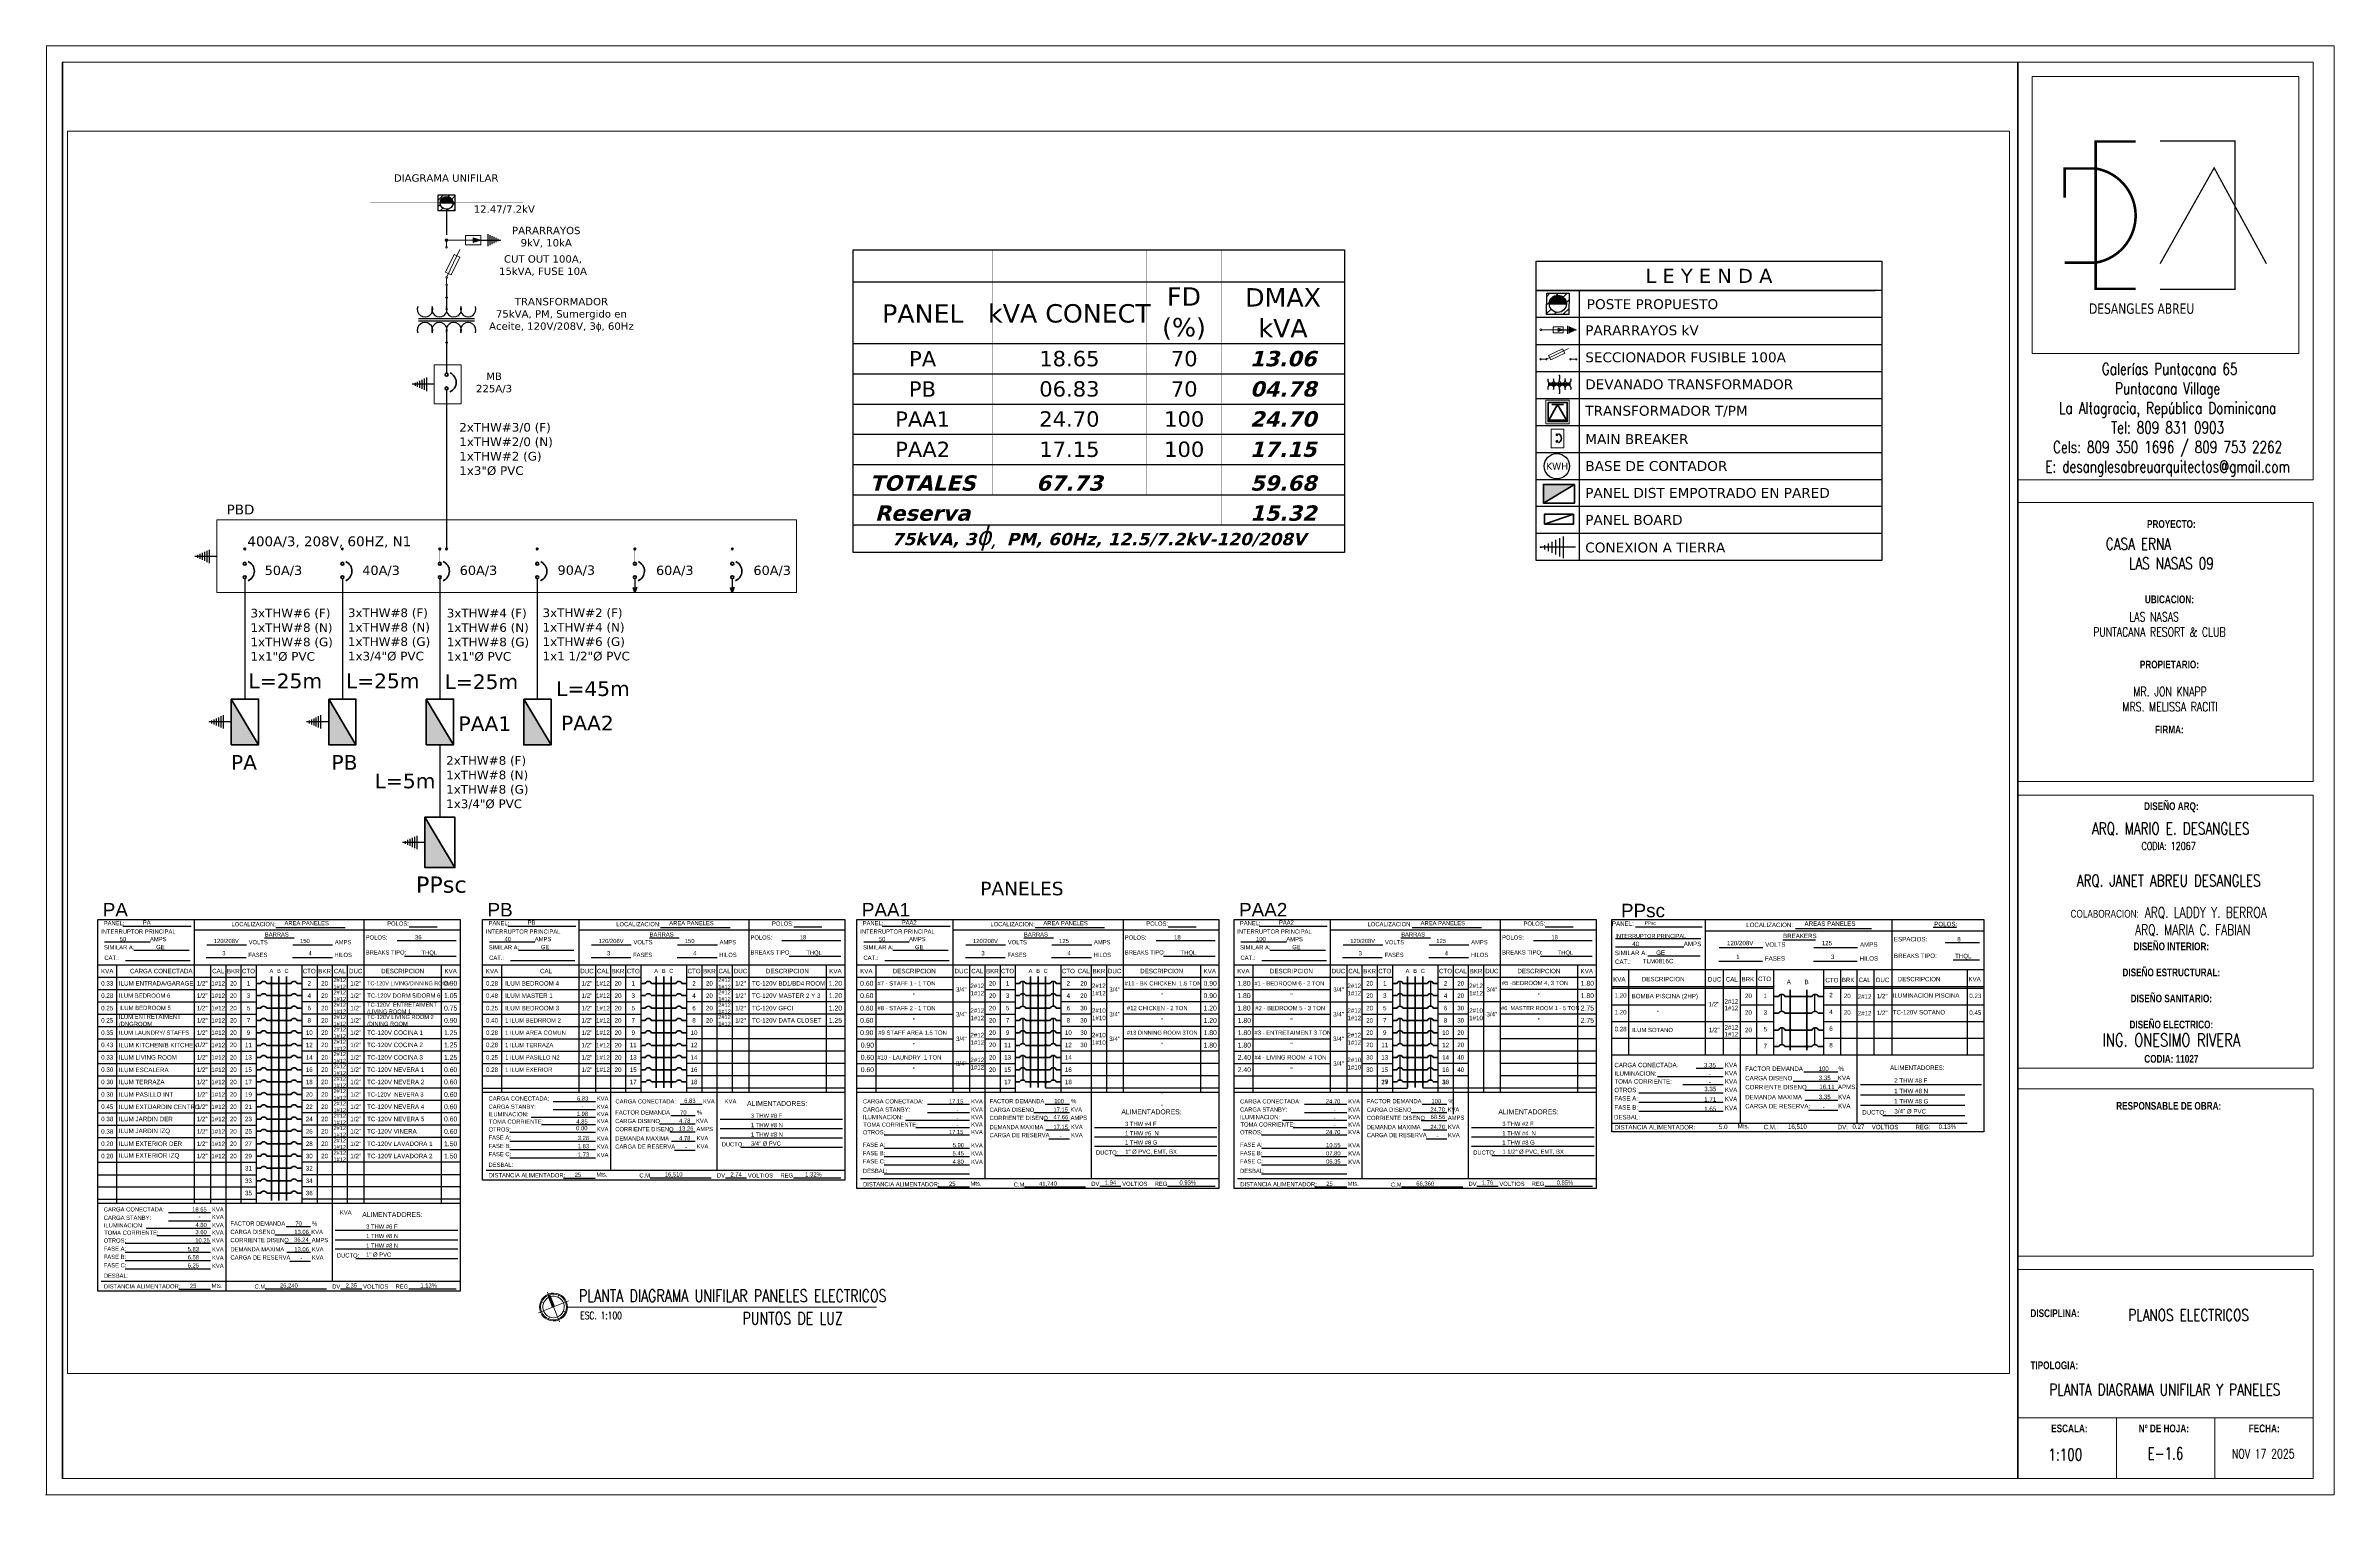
# Paper-space layout 'E-6' of a CAD drawing. Header units: metres. Extents: x 0.019 to 0.897, y 0.02 to 0.576.
# The model-space entities are those that its viewports show. They can reach past a viewport. Long polylines and large blocks are cut down to what shows.
import ezdxf
from ezdxf.enums import TextEntityAlignment as Align

# ---------------------------------------------------------------- set-up
doc = ezdxf.new("R2010")
doc.units = ezdxf.units.M
for name, pattern in [('0', [0]), ('ACAD_ISO14W100', [24, 12, -3, 0, -3, 0, -3, 0, -3]), ('Dash Style-2', [0.694425, 0.48607, -0.208355])]:
    doc.linetypes.add(name, pattern=pattern)
doc.layers.get('0').update_dxf_attribs({"linetype": '0', "lineweight": 20})
doc.layers.get('Defpoints').update_dxf_attribs({"color": 6})
for name, color, linetype, lineweight in [('A-DETL-IDEN', 251, 'Continuous', 9), ('E Barras Electricas', 5, 'Continuous', 40), ('E Base Transf', 7, 'Continuous', 15), ('E Breaker', 150, 'Continuous', 40), ('E Conexiones Secs 1', 40, 'Continuous', 30), ('E Contadores', 153, 'Continuous', 25), ('E Herrajes Prim', 8, 'Continuous', 9), ('E Linea Primaria', 178, 'ACAD_ISO14W100', 50), ('E Paneles', 238, 'Continuous', 35), ('E Postes', 234, 'Continuous', 25), ('E Salida Luces', 22, 'Continuous', 40), ('E Seccionador Fusible', 241, 'Continuous', 18), ('E Tablas Electricas', 152, 'Continuous', 25), ('E Textos Electricos', 7, 'Continuous', 15), ('E Transf PM LF', 106, 'Continuous', 35), ('E Tuberia Emp Piso', 24, 'Dash Style-2', 40), ('textos', 7, 'Continuous', 0)]:
    doc.layers.add(name, color=color, linetype=linetype, lineweight=lineweight)
for name, color, linetype in [('E Aterrizaje', 16, 'Continuous'), ('E Devanado Transf', 241, 'Continuous'), ('E Gabinetes Electricos', 8, 'Dash Style-2')]:
    doc.layers.add(name, color=color, linetype=linetype)
doc.styles.add('Arch-Dim', font='romans.shx', dxfattribs={"width": 0.75})
doc.styles.add('CENTURY GOTHIC', font='GOTHIC.TTF')
doc.styles.get("Standard").update_dxf_attribs({"font": 'arial.ttf', "height": 0.1875})
doc.styles.add('STYLU', font='stylu.ttf')

# ---------------------------------------------------------------- blocks, each defined once
blk = doc.blocks.new('XREF-TJ-Tecne2-24X36')
at = {"lineweight": 13}
for p, q in [((0.88335, 0.05683), (0.77012, 0.05683)), ((0.80786, 0.03354), (0.80786, 0.05683)), ((0.84561, 0.03354), (0.84561, 0.05683)), ((0.01287, 0.02707), (0.01287, 0.02719)), ((0.01287, 0.02719), (0.01313, 0.02719))]:
    blk.add_line(p, q, dxfattribs=at)
for points in [[(0.89143, 0.58374), (0.01313, 0.58374), (0.01313, 0.02719), (0.89143, 0.02719)], [(0.77012, 0.57739), (0.88338, 0.57739), (0.88338, 0.41697), (0.77012, 0.41697)], [(0.77543, 0.57191), (0.8779, 0.57191), (0.8779, 0.46558), (0.77543, 0.46558)], [(0.88338, 0.40839), (0.77012, 0.40839), (0.77012, 0.30112), (0.88338, 0.30112)], [(0.77012, 0.29594), (0.88335, 0.29594), (0.88335, 0.19103), (0.77012, 0.19103)], [(0.77012, 0.1831), (0.88335, 0.1831), (0.88335, 0.11893), (0.77012, 0.11893)]]:
    blk.add_lwpolyline(points, close=True)
for points, const_width in [([(0.81521, 0.54696), (0.79987, 0.54696), (0.79987, 0.49039), (0.81521, 0.49039)], 0.001), ([(0.82455, 0.54714), (0.85338, 0.54714), (0.85338, 0.49021), (0.82455, 0.49021)], 0.0005), ([(0.78797, 0.50043), (0.79987, 0.50043), (0.79987, 0.53659), (0.78797, 0.53659), (0.78797, 0.52543)], 0.001), ([(0.8246, 0.50004), (0.84532, 0.53684), (0.86539, 0.50003)], 0.0005)]:
    blk.add_lwpolyline(points, dxfattribs=dict(const_width=const_width))
at = {"const_width": 0.001}
blk.add_lwpolyline([(0.79987, 0.53659, -0.846806), (0.79987, 0.50043, -1.311035)], format="xyb", dxfattribs=at)
blk.add_lwpolyline([(0.85644, 0.11374), (0.88335, 0.11374), (0.88335, 0.03354), (0.77012, 0.03354), (0.77012, 0.11374), (0.88335, 0.11374)])
at = {"layer": 'Defpoints', "color": 255, "lineweight": 13}
blk.add_lwpolyline([(0.01948, 0.57739), (0.77012, 0.57739), (0.77012, 0.03354), (0.01948, 0.03354)], close=True, dxfattribs=at)
at = {"style": 'Arch-Dim'}
for s, insert, char_height, width, attachment_point in [('\\pxsm2,qd;{\\H1.25x; \\fVerdana|b0|i0|c0|p34;\\H1.3072x;DESANGLES ABREU}', (0.79573, 0.48479), 0.0024479, 0.057903, 1), ('\\pxqc;{\\H1.25x; \\H1.4706x;Galerías Puntacana 65  \\PPuntacana Village\\PLa Altagracia, República Dominicana  \\PTel: 809 831 0903\\PCels: 809 350 1696 / 809 753 2262\\PE: desanglesabreuarquitectos@gmail.com}', (0.77012, 0.46188), 0.0024479, 0.1146695, 1), ('\\pxqc;{\\fArial|b1|i0|c0|p34;PROYECTO:}', (0.8289, 0.40006), 0.003, 0.0660399, 5), ('{\\H1.25x;              \\H1.47065x;CASA ERNA\\P\\pxqc;LAS NASAS 09}', (0.78171, 0.39469), 0.0024479, 0.0944146, 1), ('\\pxqc;{\\fArial|b1|i0|c0|p34;UBICACION:\\P\\P\\P\\P\\PPROPIETARIO:\\P\\P\\P\\P\\PFIRMA:}', (0.82816, 0.34612), 0.003, 0.0660399, 5), ('      {\\H0.77778x;LAS NASAS\\PPUNTACANA RESORT & CLUB}', (0.79889, 0.36617), 0.0045, 0.0944146, 1), ('\\pxi-3,l6.3162,qc,t6.3162;MR. JON KNAPP  \\PMRS. MELISSA RACITI', (0.74997, 0.33747), 0.0035, 0.1452831, 1), ('\\pxqc;{\\fArial|b1|i0|c0|p34;DISEÑO ARQ:}', (0.8289, 0.29127), 0.003, 0.0660399, 5), ('\\pxqc;{\\H1.25x; \\H1.4706x;ARQ. MARIO E. DESANGLES\\H0.55557x;\\P\\H1.2x;CODIA: 12067\\P\\H1.49995x;\\PARQ. JANET ABREU DESANGLES\\P\\H0.66669x;\\P\\fArial|b0|i0|c0|p34;COLABORACION:\\Fromans|c0;\\H1.5x; \\H0.88892x;ARQ. LADDY Y. BERROA\\P         ARQ. MARIA C. FABIAN\\P           \\P          }', (0.78065, 0.28538), 0.0024479, 0.0944146, 1), ('\\pxqc;{\\fArial|b1|i0|c0|p34;\\PDISEÑO INTERIOR:   \\Fromans|c0;\\H1.83825x;\\P\\fArial|b1|i0|c0|p34;\\H0.544x;\\PDISEÑO ESTRUCTURAL:\\P\\pq*;\\P\\pqc;DISEÑO SANITARIO:\\P\\PDISEÑO ELECTRICO:\\P\\Fromans|c0;\\H1.63409x;ING. ONESIMO RIVERA\\P\\fArial|b1|i0|c0|p34;\\H0.61196x;CODIA: 11027}', (0.8289, 0.21874), 0.003, 0.0868059, 5), ('\\pxqc;{\\fArial|b1|i0|c0|p34;RESPONSABLE DE OBRA:}', (0.82789, 0.1766), 0.003, 0.0660399, 5), ('\\pxql;{\\fArial|b1|i0|c0|p34;DISCIPLINA:\\P\\P\\P\\PTIPOLOGIA:}', (0.80781, 0.08695), 0.003, 0.0660399, 5), ('\\pxqc;{\\H1.25x; \\H1.4706x;PLANOS ELECTRICOS}', (0.78755, 0.09855), 0.0024479, 0.0944146, 1), ('\\pxqc;{\\fArial|b1|i0|c0|p34;ESCALA:}', (0.78976, 0.0527), 0.003, 0.0660399, 5), ('\\pxqc;{\\fArial|b1|i0|c0|p34;Nº DE HOJA:}', (0.82603, 0.0527), 0.003, 0.0660399, 5), ('\\pxqc;{\\fArial|b1|i0|c0|p34;FECHA:}', (0.86455, 0.0527), 0.003, 0.0660399, 5), ('{\\H1.45833x; NOV 17 2025}', (0.85033, 0.04474), 0.0024, 0.0944146, 1)]:
    blk.add_mtext(s, dxfattribs=dict(at, insert=insert, char_height=char_height, width=width, attachment_point=attachment_point))
blk = doc.blocks.new('*U442')
at = {"layer": 'E Aterrizaje'}
for p, q in [((-0.116, 0.134), (0.116, 0.134)), ((-0.098, 0.174), (0.098, 0.174)), ((-0.08, 0.214), (0.079, 0.214)), ((-0.061, 0.254), (0.061, 0.254)), ((-0.043, 0.294), (0.042, 0.294)), ((-0.025, 0.334), (0.024, 0.334)), ((-0.006, 0.374), (0.005, 0.374)), ((0, 0), (0, 0.385))]:
    blk.add_line(p, q, dxfattribs=at)
blk = doc.blocks.new('*U405')
at = {"layer": 'E Aterrizaje'}
for p, q in [((0, 0), (0, -0.385)), ((0.116, -0.134), (-0.116, -0.134)), ((0.098, -0.174), (-0.098, -0.174)), ((0.08, -0.214), (-0.079, -0.214)), ((0.061, -0.254), (-0.061, -0.254)), ((0.043, -0.294), (-0.042, -0.294)), ((0.025, -0.334), (-0.024, -0.334)), ((0.006, -0.374), (-0.005, -0.374))]:
    blk.add_line(p, q, dxfattribs=at)
blk = doc.blocks.new('*U392')
at = {"layer": 'E Paneles'}
blk.add_hatch(color=256, dxfattribs=at).paths.add_polyline_path([(-0.494, -0.59), (0.494, 0), (-0.494, 0)])
blk.add_line((0.494, 0), (-0.494, -0.59), dxfattribs=at)
blk.add_lwpolyline([(0.494, 0), (0.494, -0.59), (-0.494, -0.59), (-0.494, 0)], close=True, dxfattribs=at)
blk = doc.blocks.new('Devanado Transf')
at = {"layer": 'E Devanado Transf', "color": 8}
for p, q in [((-0.0569, 0.0493), (0.0569, 0.0493)), ((-0.0569, 0.044), (0.0569, 0.044))]:
    blk.add_line(p, q, dxfattribs=at)
at = {"layer": 'E Devanado Transf'}
for p, q in [((0, 0.0902), (0, 0.0735)), ((0, 0.0197), (0, 0.0015))]:
    blk.add_line(p, q, dxfattribs=at)
at = {"layer": 'E Devanado Transf', "linetype": 'Continuous'}
for centre in [(0, 0.0917), (0, 0)]:
    blk.add_circle(centre, 0.0015, dxfattribs=at)
for centre, start, end in [((-0.0439, 0.0679), 158.9492, 21.0508), ((-0.0146, 0.0679), 158.9492, 21.0508), ((0.0146, 0.0679), 158.9492, 21.0508), ((0.0439, 0.0679), 158.9492, 21.0508), ((-0.0439, 0.0253), 338.9492, 201.0508), ((-0.0146, 0.0253), 338.9492, 201.0508), ((0.0146, 0.0253), 338.9492, 201.0508), ((0.0439, 0.0253), 338.9492, 201.0508)]:
    blk.add_arc(centre, 0.0157, start, end, dxfattribs=at)
blk = doc.blocks.new('*X438')
at = {"color": 0}
for p, q in [((-18.34, 5.85), (-18.34, 5.87)), ((-18.34, 5.85), (-18.34, 5.87)), ((-18.34, 5.85), (-18.34, 5.87)), ((-18.34, 5.85), (-18.34, 5.86)), ((-18.34, 5.82), (-18.34, 5.85)), ((-18.34, 5.83), (-18.34, 5.85)), ((-18.34, 5.83), (-18.34, 5.85)), ((-18.34, 5.83), (-18.34, 5.85)), ((-18.34, 5.84), (-18.34, 5.85)), ((-18.34, 5.85), (-18.34, 5.85)), ((-18.33, 5.85), (-18.33, 5.88)), ((-18.33, 5.85), (-18.33, 5.88)), ((-18.33, 5.85), (-18.33, 5.88)), ((-18.33, 5.82), (-18.33, 5.85)), ((-18.33, 5.82), (-18.33, 5.85)), ((-18.33, 5.82), (-18.33, 5.85)), ((-18.32, 5.85), (-18.32, 5.88)), ((-18.32, 5.85), (-18.32, 5.88)), ((-18.32, 5.85), (-18.32, 5.88)), ((-18.32, 5.85), (-18.32, 5.88)), ((-18.32, 5.85), (-18.32, 5.88)), ((-18.32, 5.81), (-18.32, 5.85)), ((-18.32, 5.81), (-18.32, 5.85)), ((-18.32, 5.82), (-18.32, 5.85)), ((-18.32, 5.82), (-18.32, 5.85)), ((-18.32, 5.82), (-18.32, 5.85)), ((-18.31, 5.85), (-18.31, 5.88)), ((-18.31, 5.85), (-18.31, 5.88)), ((-18.31, 5.85), (-18.31, 5.88)), ((-18.31, 5.81), (-18.31, 5.85)), ((-18.31, 5.81), (-18.31, 5.85)), ((-18.31, 5.81), (-18.31, 5.85)), ((-18.3, 5.85), (-18.3, 5.88)), ((-18.3, 5.85), (-18.3, 5.88)), ((-18.3, 5.85), (-18.3, 5.88)), ((-18.3, 5.85), (-18.3, 5.88)), ((-18.3, 5.85), (-18.3, 5.88)), ((-18.3, 5.81), (-18.3, 5.85)), ((-18.3, 5.81), (-18.3, 5.85)), ((-18.3, 5.82), (-18.3, 5.85)), ((-18.3, 5.82), (-18.3, 5.85)), ((-18.3, 5.82), (-18.3, 5.85)), ((-18.29, 5.85), (-18.29, 5.88)), ((-18.29, 5.85), (-18.29, 5.88)), ((-18.29, 5.85), (-18.29, 5.87)), ((-18.29, 5.85), (-18.29, 5.87)), ((-18.29, 5.82), (-18.29, 5.85)), ((-18.29, 5.82), (-18.29, 5.85)), ((-18.29, 5.82), (-18.29, 5.85)), ((-18.29, 5.83), (-18.29, 5.85)), ((-18.28, 5.85), (-18.28, 5.87)), ((-18.28, 5.85), (-18.28, 5.86)), ((-18.28, 5.85), (-18.28, 5.86)), ((-18.28, 5.83), (-18.28, 5.85)), ((-18.28, 5.83), (-18.28, 5.85)), ((-18.28, 5.84), (-18.28, 5.85))]:
    blk.add_line(p, q, dxfattribs=at)
blk = doc.blocks.new('*U400')
at = {"layer": 'E Aterrizaje'}
for p, q in [((0, 0), (-0.385, 0)), ((-0.374, -0.006), (-0.374, 0.006)), ((-0.334, -0.024), (-0.334, 0.024)), ((-0.294, -0.043), (-0.294, 0.043)), ((-0.254, -0.061), (-0.254, 0.061)), ((-0.214, -0.079), (-0.214, 0.079)), ((-0.174, -0.098), (-0.174, 0.098)), ((-0.134, -0.116), (-0.134, 0.116))]:
    blk.add_line(p, q, dxfattribs=at)
blk = doc.blocks.new('*U404')
at = {"layer": 'E Herrajes Prim', "ltscale": 0.01}
h = blk.add_hatch(color=256, dxfattribs=at)
h.dxf.hatch_style = 1
h.paths.add_polyline_path([(7.34, -0.67), (9.5, -0.01), (7.34, 0.65)])
at = {"layer": 'E Herrajes Prim', "linetype": 'Continuous'}
blk.add_line((0.37, 0), (7.34, -0.01), dxfattribs=at)
at = {"layer": 'E Herrajes Prim', "ltscale": 0.01}
for points in [[(5.24, -1.3), (9.5, -1.31), (9.5, 1.3), (5.25, 1.31)], [(7.34, -0.67), (9.5, -0.01), (7.34, 0.65)]]:
    blk.add_lwpolyline(points, close=True, dxfattribs=at)
at = {"layer": 'E Herrajes Prim', "color": 0, "linetype": 'Continuous'}
blk.add_circle((0, 0), 0.366, dxfattribs=at)
at = {"layer": 'E Aterrizaje', "linetype": 'Continuous', "xscale": 14.2944670322097, "yscale": 14.2944670322097, "zscale": 14.2944670322097, "rotation": 179.937219278963}
blk.add_blockref('*U400', (9.5, -0.01), dxfattribs=at)
blk = doc.blocks.new('*U441')
at = {"layer": 'E Seccionador Fusible'}
for p, q in [((-0.0002, 0.0387), (-0.0002, 0.0446)), ((0.0003, 0.0082), (0.0134, 0.0357)), ((0, 0.0008), (0, 0.0067))]:
    blk.add_line(p, q, dxfattribs=at)
blk.add_lwpolyline([(0.0076, 0.0307), (0.0133, 0.028), (0.0047, 0.0101), (-0.001, 0.0129)], close=True, dxfattribs=at)
for centre in [(-0.0002, 0.0454), (-0.0002, 0.0379), (0, 0.0075), (0, 0)]:
    blk.add_circle(centre, 0.000794, dxfattribs=at)
blk = doc.blocks.new('*U440')
at = {"layer": 'E Postes'}
h = blk.add_hatch(dxfattribs=at)
h.set_pattern_fill('ANSI31', color=1, scale=9.872604, angle=-180.10418, style=0)
h.set_pattern_definition([(224.89581793, (773275.3362, 4013986.6291), (0.87103499897, -0.87420841374), [])])
h.paths.add_polyline_path([(-2.28, -2.16), (2.27, -2.17), (2.28, 2.16), (-2.27, 2.17)])
edge = h.paths.add_edge_path(flags=16)
edge.add_arc((0, 0), 1.75, 0, 360)
h = blk.add_hatch(color=1, dxfattribs=at)
h.dxf.hatch_style = 1
h.paths.add_polyline_path([(-1.75, 0), (1.75, 0, 1)])
at = {"layer": 'E Postes', "color": 1, "linetype": 'Continuous'}
blk.add_line((-1.75, 0), (1.75, 0), dxfattribs=at)
blk.add_lwpolyline([(2.27, -2.17), (-2.28, -2.16), (-2.27, 2.17), (2.28, 2.16)], close=True, dxfattribs=at)
blk.add_circle((0, 0), 1.75, dxfattribs=at)
blk = doc.blocks.new('*X439')
at = {"color": 0}
for p, q in [((-18.34, 5.85), (-18.34, 5.87)), ((-18.34, 5.85), (-18.34, 5.87)), ((-18.34, 5.85), (-18.34, 5.87)), ((-18.34, 5.85), (-18.34, 5.86)), ((-18.34, 5.82), (-18.34, 5.85)), ((-18.34, 5.83), (-18.34, 5.85)), ((-18.34, 5.83), (-18.34, 5.85)), ((-18.34, 5.83), (-18.34, 5.85)), ((-18.34, 5.84), (-18.34, 5.85)), ((-18.34, 5.85), (-18.34, 5.85)), ((-18.33, 5.85), (-18.33, 5.88)), ((-18.33, 5.85), (-18.33, 5.88)), ((-18.33, 5.85), (-18.33, 5.88)), ((-18.33, 5.82), (-18.33, 5.85)), ((-18.33, 5.82), (-18.33, 5.85)), ((-18.33, 5.82), (-18.33, 5.85)), ((-18.32, 5.85), (-18.32, 5.88)), ((-18.32, 5.85), (-18.32, 5.88)), ((-18.32, 5.85), (-18.32, 5.88)), ((-18.32, 5.85), (-18.32, 5.88)), ((-18.32, 5.85), (-18.32, 5.88)), ((-18.32, 5.81), (-18.32, 5.85)), ((-18.32, 5.81), (-18.32, 5.85)), ((-18.32, 5.82), (-18.32, 5.85)), ((-18.32, 5.82), (-18.32, 5.85)), ((-18.32, 5.82), (-18.32, 5.85)), ((-18.31, 5.85), (-18.31, 5.88)), ((-18.31, 5.85), (-18.31, 5.88)), ((-18.31, 5.85), (-18.31, 5.88)), ((-18.31, 5.81), (-18.31, 5.85)), ((-18.31, 5.81), (-18.31, 5.85)), ((-18.31, 5.81), (-18.31, 5.85)), ((-18.3, 5.85), (-18.3, 5.88)), ((-18.3, 5.85), (-18.3, 5.88)), ((-18.3, 5.85), (-18.3, 5.88)), ((-18.3, 5.85), (-18.3, 5.88)), ((-18.3, 5.85), (-18.3, 5.88)), ((-18.3, 5.81), (-18.3, 5.85)), ((-18.3, 5.81), (-18.3, 5.85)), ((-18.3, 5.82), (-18.3, 5.85)), ((-18.3, 5.82), (-18.3, 5.85)), ((-18.3, 5.82), (-18.3, 5.85)), ((-18.29, 5.85), (-18.29, 5.88)), ((-18.29, 5.85), (-18.29, 5.88)), ((-18.29, 5.85), (-18.29, 5.87)), ((-18.29, 5.85), (-18.29, 5.87)), ((-18.29, 5.82), (-18.29, 5.85)), ((-18.29, 5.82), (-18.29, 5.85)), ((-18.29, 5.82), (-18.29, 5.85)), ((-18.29, 5.83), (-18.29, 5.85)), ((-18.28, 5.85), (-18.28, 5.87)), ((-18.28, 5.85), (-18.28, 5.86)), ((-18.28, 5.85), (-18.28, 5.86)), ((-18.28, 5.83), (-18.28, 5.85)), ((-18.28, 5.83), (-18.28, 5.85)), ((-18.28, 5.84), (-18.28, 5.85))]:
    blk.add_line(p, q, dxfattribs=at)
blk = doc.blocks.new('Poste Cimentado Prop1')
at = {"layer": 'E Postes'}
h = blk.add_hatch(dxfattribs=at)
h.set_pattern_fill('ANSI31', color=1, scale=9.872604, angle=-180.1042, style=0)
h.set_pattern_definition([(224.89581793, (773275.3362, 4013986.6291), (0.87103499897, -0.87420841374), [])])
h.paths.add_polyline_path([(-2.28, -2.16), (2.27, -2.17), (2.28, 2.16), (-2.27, 2.17)])
edge = h.paths.add_edge_path(flags=16)
edge.add_arc((0, 0), 1.75, 0, 360)
h = blk.add_hatch(color=1, dxfattribs=at)
h.dxf.hatch_style = 1
h.paths.add_polyline_path([(-1.75, 0), (1.75, 0, 1)])
at = {"layer": 'E Postes', "color": 1, "linetype": 'Continuous'}
blk.add_line((-1.75, 0), (1.75, 0), dxfattribs=at)
blk.add_lwpolyline([(2.27, -2.17), (-2.28, -2.16), (-2.27, 2.17), (2.28, 2.16)], close=True, dxfattribs=at)
blk.add_circle((0, 0), 1.75, dxfattribs=at)
blk = doc.blocks.new('*U409')
at = {"layer": 'E Base Transf', "ltscale": 0.05}
blk.add_lwpolyline([(0.85, -1.55), (-0.85, -1.55), (-0.85, 0.15), (0.85, 0.15)], close=True, dxfattribs=at)
at = {"layer": 'E Transf PM LF'}
blk.add_line((0.42, -1.24), (-0.42, -1.24), dxfattribs=at)
for points in [[(0.7, -1.4), (-0.7, -1.4), (-0.7, 0), (0.7, 0)], [(0.64, -0.11), (0, -1.24), (-0.64, -0.11)]]:
    blk.add_lwpolyline(points, close=True, dxfattribs=at)
blk = doc.blocks.new('*U410')
at = {"layer": 'E Seccionador Fusible'}
for p, q in [((-0.0387, 0.0001), (-0.0446, 0.0001)), ((-0.0082, 0.0004), (-0.0356, 0.0137)), ((-0.0008, 0), (-0.0067, 0))]:
    blk.add_line(p, q, dxfattribs=at)
blk.add_lwpolyline([(-0.0307, 0.0078), (-0.0279, 0.0135), (-0.0101, 0.0048), (-0.0129, -0.0009)], close=True, dxfattribs=at)
for centre in [(-0.0454, 0.0001), (-0.0379, 0.0001), (-0.0075, 0), (0, 0)]:
    blk.add_circle(centre, 0.000794, dxfattribs=at)
blk = doc.blocks.new('*U413')
at = {"layer": 'E Paneles'}
blk.add_line((-0.494, 0), (0.494, 0.335), dxfattribs=at)
blk.add_lwpolyline([(-0.494, 0), (-0.494, 0.335), (0.494, 0.335), (0.494, 0)], close=True, dxfattribs=at)
blk = doc.blocks.new('*U775')
at = {"layer": 'E Breaker'}
for centre in [(2.12, 12.8), (2.12, 12.13)]:
    blk.add_circle(centre, 0.0727, dxfattribs=at)
blk.add_arc((2.08, 12.43), 0.508, 293.1892, 65.412, dxfattribs=at)
at = {"layer": 'E Conexiones Secs 1', "const_width": 0.004}
for points in [[(2.12, 13.38), (2.12, 12.87)], [(2.12, 12.06), (2.12, 11.48)]]:
    blk.add_lwpolyline(points, dxfattribs=at)
at = {"layer": 'E Contadores', "linetype": 'Continuous'}
blk.add_circle((2.12, 9.6), 1.29, dxfattribs=at)
at = {"layer": 'E Gabinetes Electricos', "lineweight": 13}
blk.add_lwpolyline([(1.53, 11.48), (1.53, 13.38), (2.84, 13.38), (2.84, 11.48)], close=True, dxfattribs=at)
at = {"layer": 'E Tablas Electricas', "ltscale": 0.01}
for p, q in [((0, 30.48), (35.2, 30.48)), ((35.2, 30.48), (35.2, 0)), ((35.2, 30.48), (35.2, 0)), ((0, 27.48), (34.52, 27.48)), ((35.2, 5.5), (0, 5.5))]:
    blk.add_line(p, q, dxfattribs=at)
at = {"layer": 'E Tablas Electricas'}
for p, q in [((0, 0), (0, 30.48)), ((35.2, 27.48), (0, 27.48)), ((4.4, 27.48), (4.4, 0)), ((35.2, 24.73), (0, 24.73)), ((0, 21.98), (35.2, 21.98)), ((0, 19.23), (35.2, 19.23)), ((0, 16.49), (35.2, 16.49)), ((0, 13.74), (35.2, 13.74)), ((0, 10.99), (35.2, 10.99)), ((0, 8.24), (35.2, 8.24)), ((35.2, 5.5), (0, 5.5)), ((35.2, 2.75), (0, 2.75)), ((35.2, 0), (0, 0))]:
    blk.add_line(p, q, dxfattribs=at)
at = {"layer": 'E Aterrizaje', "color": 0, "xscale": -9.408232064, "yscale": 9.408232064, "zscale": 9.408232064, "rotation": 270}
blk.add_blockref('*U405', (4.01, 1.34), dxfattribs=at)
at = {"layer": 'E Devanado Transf', "color": 8, "xscale": 20, "yscale": 20, "zscale": 20}
blk.add_blockref('Devanado Transf', (2.38, 17.02), dxfattribs=at)
at = {"layer": 'E Herrajes Prim', "ltscale": 0.05, "xscale": 0.24, "yscale": 0.24, "zscale": 0.24, "rotation": 0.06278072103699829}
blk.add_blockref('*U404', (0.48, 23.49), dxfattribs=at)
at = {"layer": 'E Herrajes Prim', "ltscale": 0.1, "xscale": -80, "yscale": 80, "zscale": 80, "rotation": 359.8051417004029}
blk.add_blockref('*U410', (0.47, 20.49), dxfattribs=at)
at = {"layer": 'E Paneles', "xscale": 3, "yscale": 3, "zscale": 3}
blk.add_blockref('*U413', (2.33, 3.7), dxfattribs=at)
at = {"layer": 'E Postes', "xscale": 0.5, "yscale": 0.5, "zscale": 0.5}
blk.add_blockref('Poste Cimentado Prop1', (2.22, 26.14), dxfattribs=at)
at = {"layer": 'E Salida Luces', "color": 1, "xscale": 3.2, "yscale": 3.2, "zscale": 3.2}
blk.add_blockref('*U392', (2.34, 7.74), dxfattribs=at)
at = {"layer": 'E Transf PM LF', "xscale": 1.4, "yscale": 1.4, "zscale": 1.4, "rotation": 180}
blk.add_blockref('*U409', (2.2, 14.14), dxfattribs=at)
at = {"layer": 'E Contadores', "linetype": 'Continuous', "insert": (2.14, 9.6), "char_height": 0.6852, "width": 3.834, "attachment_point": 5}
blk.add_mtext('{\\fVerdana|b0|i0|c0|p34;KWH}', dxfattribs=at)
at = {"layer": 'textos', "linetype": 'Continuous'}
for s, insert, char_height, width, attachment_point in [('\\fVerdana|b0|i0|c0|p34;L E Y E N D A ', (17.6, 28.98), 1.44, 35.1961, 5), ('{\\fVerdana|b0|i0|c0|p34;POSTE PROPUESTO}', (5.17, 26.09), 1.008, 23.8307, 4), ('{\\fVerdana|b0|i0|c0|p34;PARARRAYOS kV}', (5.01, 23.43), 1.008, 23.8307, 4), ('{\\fVerdana|b0|i0|c0|p34;SECCIONADOR FUSIBLE 100A}', (5.01, 20.68), 1.008, 23.8307, 4), ('{\\fVerdana|b0|i0|c0|p34;DEVANADO TRANSFORMADOR}', (5.01, 17.93), 1.008, 23.8307, 4), ('{\\fVerdana|b0|i0|c0|p34;TRANSFORMADOR T/PM}', (5.01, 15.18), 1.008, 23.8307, 4), ('{\\fVerdana|b0|i0|c0|p34;MAIN BREAKER}', (5.02, 12.36), 1.008, 23.8307, 4), ('{\\fVerdana|b0|i0|c0|p34;BASE DE CONTADOR}', (5.02, 9.61), 1.008, 23.8307, 4), ('{\\fVerdana|b0|i0|c0|p34;PANEL DIST EMPOTRADO EN PARED}', (5.01, 6.87), 1.008, 30.1869, 4), ('{\\fVerdana|b0|i0|c0|p34;PANEL BOARD}', (5.01, 4.12), 1.008, 30.1869, 4), ('{\\fVerdana|b0|i0|c0|p34;CONEXION A TIERRA}', (5.01, 1.31), 1.008, 23.8307, 4)]:
    blk.add_mtext(s, dxfattribs=dict(at, insert=insert, char_height=char_height, width=width, attachment_point=attachment_point))
blk = doc.blocks.new('*U459')
at = {"layer": 'E Tuberia Emp Piso', "linetype": 'Continuous'}
for p, q in [((-0.166, 0.145), (0, 0)), ((0, 0), (-0.034, 0.232))]:
    blk.add_line(p, q, dxfattribs=at)
blk = doc.blocks.new('A$C4714e0b5')
at = {"true_color": 0x4d4d4d}
h = blk.add_hatch(color=251, dxfattribs=at)
edge = h.paths.add_edge_path()
edge.add_line((0.42, 0.45), (0.48, 0.45))
edge.add_line((0.48, 0.45), (0.48, 0.809))
edge.add_ellipse((0.45, 0.45), major_axis=(-0.255, 0.255), ratio=1, start_angle=-49.78019, end_angle=-40.21981)
edge.add_line((0.42, 0.809), (0.42, 0.45))
for p, q in [((0.174, 0.726), (0.238, 0.662)), ((0.312, 0.783), (0.301, 0.81)), ((0.42, 0.45), (0.42, 0.809)), ((0.45, 0.81), (0.45, 0.9)), ((0.48, 0.45), (0.48, 0.809)), ((0.588, 0.783), (0.599, 0.81)), ((0.662, 0.662), (0.726, 0.726)), ((0, 0.45), (0.9, 0.45)), ((0.117, 0.588), (0.09, 0.599)), ((0.117, 0.312), (0.09, 0.301)), ((0.174, 0.174), (0.238, 0.238)), ((0.312, 0.117), (0.301, 0.09)), ((0.45, 0), (0.45, 0.45)), ((0.588, 0.117), (0.599, 0.09)), ((0.662, 0.238), (0.726, 0.174)), ((0.783, 0.588), (0.81, 0.599)), ((0.783, 0.312), (0.81, 0.301))]:
    blk.add_line(p, q)
for major_axis, start_param, end_param in [((0.276, 0.276), 5.497787, 11.780972), ((-0.255, 0.255), 3.926991, 10.210176), ((-0.212, 0.212), -0.685231, 5.39762)]:
    blk.add_ellipse((0.45, 0.45), major_axis=major_axis, ratio=1, start_param=start_param, end_param=end_param)

msp = doc.modelspace()

# ---------------------------------------------------------------- linework, layer by layer
at = {"layer": 'A-DETL-IDEN'}
msp.add_line((137.62, -243.54), (152.71, -243.54), dxfattribs=at)
at = {"layer": 'Defpoints', "lineweight": 13}
msp.add_lwpolyline([(113.19, -186.07), (208.07, -186.07), (208.07, -246.79), (113.19, -246.79)], close=True, dxfattribs=at)
at = {"layer": 'E Barras Electricas', "linetype": 'Continuous'}
for p, q in [((123.15, -227.39, 0), (123.15, -238.33, 0)), ((123.52, -227.39, 0), (123.52, -238.33, 0)), ((123.89, -227.39, 0), (123.89, -238.33, 0)), ((141.95, -227.39, 0), (141.95, -232.83, 0)), ((142.32, -227.39, 0), (142.32, -232.83, 0)), ((142.69, -227.39, 0), (142.69, -232.83, 0)), ((160.24, -227.39, 0), (160.24, -232.81, 0)), ((160.61, -227.39, 0), (160.61, -232.81, 0)), ((160.98, -227.39, 0), (160.98, -232.81, 0)), ((178.66, -227.39, 0), (178.66, -232.81, 0)), ((179.03, -227.39, 0), (179.03, -232.81, 0)), ((179.41, -227.39, 0), (179.41, -232.81, 0)), ((197.36, -228.03, 0), (197.36, -230.98, 0)), ((198.17, -228.03, 0), (198.17, -230.98, 0))]:
    msp.add_line(p, q, dxfattribs=at)
at = {"layer": 'E Barras Electricas', "const_width": 0.0048, "elevation": 0}
msp.add_lwpolyline([(121.23, -206.49), (148.01, -206.49)], dxfattribs=at)
at = {"layer": 'E Breaker', "linetype": 'Continuous'}
for p, q in [((196.54, -228.36, 0), (196.79, -228.36, 0)), ((196.54, -229.18, 0), (196.79, -229.18, 0)), ((197.1, -228.36, 0), (198.43, -228.36, 0)), ((197.1, -229.18, 0), (198.41, -229.18, 0)), ((198.72, -229.18, 0), (198.99, -229.18, 0)), ((198.74, -228.36, 0), (199, -228.36, 0)), ((196.54, -230, 0), (196.79, -230, 0)), ((197.1, -230, 0), (198.43, -230, 0)), ((198.74, -230, 0), (199, -230, 0)), ((196.54, -230.81, 0), (196.79, -230.81, 0)), ((197.1, -230.81, 0), (198.41, -230.81, 0)), ((198.72, -230.81, 0), (198.99, -230.81, 0))]:
    msp.add_line(p, q, dxfattribs=at)
at = {"layer": 'E Breaker', "linetype": 'Continuous', "elevation": 0}
for points in [[(122.4, -227.72), (122.62, -227.72, -0.628723), (122.92, -227.72), (123.03, -227.72), (124.01, -227.72), (124.11, -227.72, -0.630869), (124.41, -227.72), (124.63, -227.72)], [(141.2, -227.72), (141.42, -227.72, -0.628723), (141.72, -227.72), (141.83, -227.72), (142.81, -227.72), (142.91, -227.72, -0.630869), (143.21, -227.72), (143.43, -227.72)], [(159.49, -227.72), (159.71, -227.72, -0.628723), (160.01, -227.72), (160.11, -227.72), (161.1, -227.72), (161.2, -227.72, -0.630869), (161.5, -227.72), (161.72, -227.72)], [(177.92, -227.72), (178.14, -227.72, -0.628723), (178.44, -227.72), (178.54, -227.72), (179.53, -227.72), (179.63, -227.72, -0.630869), (179.93, -227.72), (180.15, -227.72)], [(122.4, -228.32), (122.62, -228.32, -0.628723), (122.92, -228.32), (123.03, -228.32), (124.01, -228.32), (124.11, -228.32, -0.630869), (124.41, -228.32), (124.63, -228.32)], [(122.4, -228.93), (122.62, -228.93, -0.628723), (122.92, -228.93), (123.03, -228.93), (124.01, -228.93), (124.11, -228.93, -0.630869), (124.41, -228.93), (124.63, -228.93)], [(141.2, -228.32), (141.42, -228.32, -0.628723), (141.72, -228.32), (141.83, -228.32), (142.81, -228.32), (142.91, -228.32, -0.630869), (143.21, -228.32), (143.43, -228.32)], [(141.2, -228.93), (141.42, -228.93, -0.628723), (141.72, -228.93), (141.83, -228.93), (142.81, -228.93), (142.91, -228.93, -0.630869), (143.21, -228.93), (143.43, -228.93)], [(159.49, -228.32), (159.71, -228.32, -0.628723), (160.01, -228.32), (160.11, -228.32), (161.1, -228.32), (161.2, -228.32, -0.630869), (161.5, -228.32), (161.72, -228.32)], [(159.49, -228.93), (159.71, -228.93, -0.628723), (160.01, -228.93), (160.11, -228.93), (161.1, -228.93), (161.2, -228.93, -0.630869), (161.5, -228.93), (161.72, -228.93)], [(177.92, -228.32), (178.14, -228.32, -0.628723), (178.44, -228.32), (178.54, -228.32), (179.53, -228.32), (179.63, -228.32, -0.630869), (179.93, -228.32), (180.15, -228.32)], [(177.92, -228.93), (178.14, -228.93, -0.628723), (178.44, -228.93), (178.54, -228.93), (179.53, -228.93), (179.63, -228.93, -0.630869), (179.93, -228.93), (180.15, -228.93)], [(122.4, -229.53), (122.62, -229.53, -0.628723), (122.92, -229.53), (123.03, -229.53), (124.01, -229.53), (124.11, -229.53, -0.630869), (124.41, -229.53), (124.63, -229.53)], [(122.4, -230.13), (122.62, -230.13, -0.628723), (122.92, -230.13), (123.03, -230.13), (124.01, -230.13), (124.11, -230.13, -0.630869), (124.41, -230.13), (124.63, -230.13)], [(141.2, -229.53), (141.42, -229.53, -0.628723), (141.72, -229.53), (141.83, -229.53), (142.81, -229.53), (142.91, -229.53, -0.630869), (143.21, -229.53), (143.43, -229.53)], [(141.2, -230.13), (141.42, -230.13, -0.628723), (141.72, -230.13), (141.83, -230.13), (142.81, -230.13), (142.91, -230.13, -0.630869), (143.21, -230.13), (143.43, -230.13)], [(159.49, -229.53), (159.71, -229.53, -0.628723), (160.01, -229.53), (160.11, -229.53), (161.1, -229.53), (161.2, -229.53, -0.630869), (161.5, -229.53), (161.72, -229.53)], [(159.49, -230.13), (159.71, -230.13, -0.628723), (160.01, -230.13), (160.11, -230.13), (161.1, -230.13), (161.2, -230.13, -0.630869), (161.5, -230.13), (161.72, -230.13)], [(177.92, -229.53), (178.14, -229.53, -0.628723), (178.44, -229.53), (178.54, -229.53), (179.53, -229.53), (179.63, -229.53, -0.630869), (179.93, -229.53), (180.15, -229.53)], [(177.92, -230.13), (178.14, -230.13, -0.628723), (178.44, -230.13), (178.54, -230.13), (179.53, -230.13), (179.63, -230.13, -0.630869), (179.93, -230.13), (180.15, -230.13)], [(122.4, -230.76), (122.62, -230.76, -0.628723), (122.92, -230.76), (123.03, -230.76), (124.01, -230.76), (124.11, -230.76, -0.630869), (124.41, -230.76), (124.63, -230.76)], [(122.4, -231.34), (122.62, -231.34, -0.628723), (122.92, -231.34), (123.03, -231.34), (124.01, -231.34), (124.11, -231.34, -0.630869), (124.41, -231.34), (124.63, -231.34)], [(141.2, -230.76), (141.42, -230.76, -0.628723), (141.72, -230.76), (141.83, -230.76), (142.81, -230.76), (142.91, -230.76, -0.630869), (143.21, -230.76), (143.43, -230.76)], [(141.2, -231.34), (141.42, -231.34, -0.628723), (141.72, -231.34), (141.83, -231.34), (142.81, -231.34), (142.91, -231.34, -0.630869), (143.21, -231.34), (143.43, -231.34)], [(159.49, -230.76), (159.71, -230.76, -0.628723), (160.01, -230.76), (160.11, -230.76), (161.1, -230.76), (161.2, -230.76, -0.630869), (161.5, -230.76), (161.72, -230.76)], [(159.49, -231.34), (159.71, -231.34, -0.628723), (160.01, -231.34), (160.11, -231.34), (161.1, -231.34), (161.2, -231.34, -0.630869), (161.5, -231.34), (161.72, -231.34)], [(177.92, -230.76), (178.14, -230.76, -0.628723), (178.44, -230.76), (178.54, -230.76), (179.53, -230.76), (179.63, -230.76, -0.630869), (179.93, -230.76), (180.15, -230.76)], [(177.92, -231.34), (178.14, -231.34, -0.628723), (178.44, -231.34), (178.54, -231.34), (179.53, -231.34), (179.63, -231.34, -0.630869), (179.93, -231.34), (180.15, -231.34)], [(122.4, -231.94), (122.62, -231.94, -0.628723), (122.92, -231.94), (123.03, -231.94), (124.01, -231.94), (124.11, -231.94, -0.630869), (124.41, -231.94), (124.63, -231.94)], [(122.4, -232.54), (122.63, -232.54, -0.628723), (122.93, -232.54), (123.03, -232.54), (124.01, -232.54), (124.11, -232.54, -0.630869), (124.41, -232.54), (124.63, -232.54)], [(141.2, -231.94), (141.42, -231.94, -0.628723), (141.72, -231.94), (141.83, -231.94), (142.81, -231.94), (142.91, -231.94, -0.630869), (143.21, -231.94), (143.43, -231.94)], [(141.2, -232.54), (141.43, -232.54, -0.628723), (141.73, -232.54), (141.83, -232.54), (142.81, -232.54), (142.91, -232.54, -0.630869), (143.21, -232.54), (143.43, -232.54)], [(159.49, -231.94), (159.71, -231.94, -0.628723), (160.01, -231.94), (160.11, -231.94), (161.1, -231.94), (161.2, -231.94, -0.630869), (161.5, -231.94), (161.72, -231.94)], [(159.49, -232.54), (159.71, -232.54, -0.628723), (160.01, -232.54), (160.12, -232.54), (161.1, -232.54), (161.2, -232.54, -0.630869), (161.5, -232.54), (161.72, -232.54)], [(177.92, -231.94), (178.14, -231.94, -0.628723), (178.44, -231.94), (178.54, -231.94), (179.53, -231.94), (179.63, -231.94, -0.630869), (179.93, -231.94), (180.15, -231.94)], [(177.92, -232.54), (178.14, -232.54, -0.628723), (178.44, -232.54), (178.54, -232.54), (179.53, -232.54), (179.63, -232.54, -0.630869), (179.93, -232.54), (180.15, -232.54)], [(122.4, -233.15), (122.63, -233.15, -0.628723), (122.93, -233.15), (123.03, -233.15), (124.01, -233.15), (124.11, -233.15, -0.630869), (124.41, -233.15), (124.63, -233.15)], [(122.4, -233.75), (122.63, -233.75, -0.628723), (122.93, -233.75), (123.03, -233.75), (124.01, -233.75), (124.11, -233.75, -0.630869), (124.41, -233.75), (124.63, -233.75)], [(122.4, -234.35), (122.63, -234.35, -0.628723), (122.93, -234.35), (123.03, -234.35), (124.01, -234.35), (124.11, -234.35, -0.630869), (124.41, -234.35), (124.63, -234.35)], [(122.4, -234.95), (122.63, -234.95, -0.628723), (122.93, -234.95), (123.03, -234.95), (124.01, -234.95), (124.11, -234.95, -0.630869), (124.41, -234.95), (124.63, -234.95)], [(122.4, -235.56), (122.63, -235.56, -0.628723), (122.93, -235.56), (123.03, -235.56), (124.01, -235.56), (124.11, -235.56, -0.630869), (124.41, -235.56), (124.63, -235.56)], [(122.4, -236.16), (122.63, -236.16, -0.628723), (122.93, -236.16), (123.03, -236.16), (124.01, -236.16), (124.11, -236.16, -0.630869), (124.41, -236.16), (124.63, -236.16)], [(122.4, -236.76), (122.63, -236.76, -0.628723), (122.93, -236.76), (123.03, -236.76), (124.01, -236.76), (124.11, -236.76, -0.630869), (124.41, -236.76), (124.63, -236.76)], [(122.4, -237.37), (122.63, -237.37, -0.628723), (122.93, -237.37), (123.03, -237.37), (124.01, -237.37), (124.11, -237.37, -0.630869), (124.41, -237.37), (124.63, -237.37)], [(122.4, -237.97), (122.63, -237.97, -0.628723), (122.93, -237.97), (123.03, -237.97), (124.01, -237.97), (124.11, -237.97, -0.630869), (124.41, -237.97), (124.63, -237.97)]]:
    msp.add_lwpolyline(points, format="xyb", dxfattribs=at)
at = {"layer": 'E Breaker'}
for centre, radius in [((131.71, -197.97, 0), 0.0727), ((131.71, -198.64, 0), 0.0727), ((121.85, -206.49, 0), 0.0411), ((126.62, -206.49, 0), 0.0411), ((131.38, -206.49, 0), 0.0411), ((131.71, -206.49, 0), 0.0411), ((136.14, -206.49, 0), 0.0411), ((140.91, -206.49, 0), 0.0411), ((145.67, -206.49, 0), 0.0411), ((121.85, -207.21, 0), 0.0727), ((121.85, -207.87, 0), 0.0727), ((126.62, -207.21, 0), 0.0727), ((126.62, -207.87, 0), 0.0727), ((131.38, -207.21, 0), 0.0727), ((131.38, -207.87, 0), 0.0727), ((136.14, -207.21, 0), 0.0727), ((136.14, -207.87, 0), 0.0727), ((140.91, -207.21, 0), 0.0727), ((140.91, -207.87, 0), 0.0727), ((145.67, -207.21, 0), 0.0727), ((145.67, -207.87, 0), 0.0727)]:
    msp.add_circle(centre, radius, dxfattribs=at)
at = {"layer": 'E Breaker', "linetype": 'Continuous'}
for centre, radius in [((123.15, -227.72, 0), 0.0353), ((141.95, -227.72, 0), 0.0353), ((160.24, -227.72, 0), 0.0353), ((178.66, -227.72, 0), 0.0353), ((123.52, -228.32, 0), 0.0353), ((123.89, -228.93, 0), 0.0353), ((142.32, -228.32, 0), 0.0353), ((142.69, -228.93, 0), 0.0353), ((160.61, -228.32, 0), 0.0353), ((160.98, -228.93, 0), 0.0353), ((179.03, -228.32, 0), 0.0353), ((179.41, -228.93, 0), 0.0353), ((197.36, -228.36, 0), 0.0388), ((198.17, -229.18, 0), 0.0388), ((123.15, -229.53, 0), 0.0353), ((123.52, -230.13, 0), 0.0353), ((141.95, -229.53, 0), 0.0353), ((142.32, -230.13, 0), 0.0353), ((160.24, -229.53, 0), 0.0353), ((160.61, -230.13, 0), 0.0353), ((178.66, -229.53, 0), 0.0353), ((179.03, -230.13, 0), 0.0353), ((197.36, -230, 0), 0.0388), ((123.15, -231.34, 0), 0.0353), ((123.89, -230.74, 0), 0.0353), ((141.95, -231.34, 0), 0.0353), ((142.69, -230.74, 0), 0.0353), ((160.24, -231.34, 0), 0.0353), ((160.98, -230.74, 0), 0.0353), ((178.66, -231.34, 0), 0.0353), ((179.41, -230.74, 0), 0.0353), ((198.17, -230.81, 0), 0.0388), ((123.52, -231.94, 0), 0.0353), ((123.89, -232.54, 0), 0.0353), ((142.32, -231.94, 0), 0.0353), ((142.69, -232.54, 0), 0.0353), ((160.61, -231.94, 0), 0.0353), ((160.98, -232.54, 0), 0.0353), ((160.98, -232.54, 0), 0.0353), ((179.03, -231.94, 0), 0.0353), ((179.41, -232.54, 0), 0.0353), ((179.41, -232.54, 0), 0.0353), ((123.15, -233.15, 0), 0.0353), ((123.52, -233.75, 0), 0.0353), ((123.89, -234.35, 0), 0.0353), ((123.15, -234.95, 0), 0.0353), ((123.52, -235.56, 0), 0.0353), ((123.15, -236.76, 0), 0.0353), ((123.89, -236.16, 0), 0.0353), ((123.52, -237.37, 0), 0.0353), ((123.89, -237.97, 0), 0.0353)]:
    msp.add_circle(centre, radius, dxfattribs=at)
at = {"layer": 'E Breaker'}
for centre in [(131.67, -198.34, 0), (121.81, -207.57, 0), (126.58, -207.57, 0), (131.34, -207.57, 0), (136.1, -207.57, 0), (140.87, -207.57, 0), (145.63, -207.57, 0)]:
    msp.add_arc(centre, 0.508, 293.1892, 65.412, dxfattribs=at)
at = {"layer": 'E Breaker', "linetype": 'Continuous'}
for centre in [(196.95, -228.43, 0), (196.95, -229.25, 0), (198.57, -229.25, 0), (198.58, -228.43, 0), (196.95, -230.06, 0), (198.58, -230.06, 0), (196.95, -230.88, 0), (198.57, -230.88, 0)]:
    msp.add_arc(centre, 0.169, 24.1274, 155.8726, dxfattribs=at)
at = {"layer": 'E Conexiones Secs 1', "linetype": 'Continuous'}
for p, q in [((131.71, -189.89, 0), (131.71, -191.14, 0)), ((131.71, -193.62, 0), (131.71, -194.16, 0)), ((131.71, -196.43, 0), (131.71, -197.9, 0))]:
    msp.add_line(p, q, dxfattribs=at)
at = {"layer": 'E Conexiones Secs 1', "linetype": 'Continuous', "elevation": 0}
for points in [[(131.71, -198.71), (131.71, -204.66)], [(131.71, -204.66), (131.71, -206.45)], [(121.85, -207.94), (121.85, -213.83)], [(126.62, -207.94), (126.62, -213.83)], [(131.38, -207.94), (131.38, -213.83)], [(136.14, -207.95), (136.14, -213.83)], [(140.91, -207.95), (140.91, -208.62)], [(145.67, -207.95), (145.67, -208.62)], [(131.38, -216.06), (131.38, -219.6)]]:
    msp.add_lwpolyline(points, dxfattribs=at)
at = {"layer": 'E Gabinetes Electricos', "lineweight": 13, "elevation": 0}
for points in [[(131.11, -199.39), (131.11, -197.49), (132.42, -197.49), (132.42, -199.39)], [(120.49, -208.62), (120.49, -205.07), (148.8, -205.07), (148.8, -208.62)]]:
    msp.add_lwpolyline(points, close=True, dxfattribs=at)
at = {"layer": 'E Linea Primaria', "linetype": 'ACAD_ISO14W100', "ltscale": 0.1, "const_width": 0.0048, "elevation": 0}
msp.add_lwpolyline([(135.45, -189.57), (131.71, -189.57), (127.98, -189.57)], dxfattribs=at)
at = {"layer": 'E Salida Luces', "color": 1, "const_width": 0.0048, "elevation": 0}
for points in [[(121.85, -207.13), (121.85, -206.49)], [(126.62, -207.13), (126.62, -206.49)], [(131.38, -207.13), (131.38, -206.49)], [(136.14, -207.13), (136.14, -206.49)], [(140.91, -207.13), (140.91, -206.49)], [(145.67, -207.13), (145.67, -206.49)]]:
    msp.add_lwpolyline(points, dxfattribs=at)
at = {"layer": 'E Tablas Electricas'}
for p, q in [((119.37, -224.59, 0), (119.37, -238.47, 0)), ((127.67, -224.59, 0), (127.67, -238.47, 0)), ((138.17, -224.59, 0), (138.17, -233.04, 0)), ((146.47, -224.59, 0), (146.47, -233.04, 0)), ((156.45, -224.59, 0), (156.45, -233.04, 0)), ((164.76, -224.59, 0), (164.76, -233.04, 0)), ((174.88, -224.59, 0), (174.88, -233.04, 0)), ((183.19, -224.59, 0), (183.19, -233.04, 0)), ((193.2, -224.59, 0), (193.2, -231.22, 0)), ((202.33, -224.59, 0), (202.33, -231.22, 0)), ((115, -225.69, 0), (117.22, -225.69, 0)), ((115.9, -224.92, 0), (119.23, -224.92, 0)), ((119.37, -225.1, 0), (132.37, -225.1, 0)), ((119.99, -225.84, 0), (121.93, -225.84, 0)), ((122.82, -225.5, 0), (124.27, -225.5, 0)), ((123.37, -224.99, 0), (126.76, -224.99, 0)), ((124.2, -225.84, 0), (126.14, -225.84, 0)), ((129.29, -225.63, 0), (132.18, -225.63, 0)), ((129.88, -224.95, 0), (131.25, -224.95, 0)), ((133.8, -225.69, 0), (136.02, -225.69, 0)), ((134.7, -224.92, 0), (138.03, -224.92, 0)), ((138.17, -225.1, 0), (151.17, -225.1, 0)), ((138.79, -225.84, 0), (140.73, -225.84, 0)), ((141.62, -225.5, 0), (143.07, -225.5, 0)), ((142.17, -224.99, 0), (145.56, -224.99, 0)), ((143, -225.84, 0), (144.94, -225.84, 0)), ((148.09, -225.63, 0), (150.98, -225.63, 0)), ((148.68, -224.95, 0), (150.05, -224.95, 0)), ((152.09, -225.69, 0), (154.31, -225.69, 0)), ((152.99, -224.92, 0), (156.31, -224.92, 0)), ((156.45, -225.1, 0), (169.45, -225.1, 0)), ((157.08, -225.84, 0), (159.02, -225.84, 0)), ((159.91, -225.5, 0), (161.36, -225.5, 0)), ((160.46, -224.99, 0), (163.85, -224.99, 0)), ((161.29, -225.84, 0), (163.23, -225.84, 0)), ((166.38, -225.63, 0), (169.27, -225.63, 0)), ((166.96, -224.95, 0), (168.33, -224.95, 0)), ((170.52, -225.69, 0), (172.74, -225.69, 0)), ((171.41, -224.92, 0), (174.74, -224.92, 0)), ((174.88, -225.1, 0), (187.88, -225.1, 0)), ((175.51, -225.84, 0), (177.45, -225.84, 0)), ((178.34, -225.5, 0), (179.78, -225.5, 0)), ((178.89, -224.99, 0), (182.28, -224.99, 0)), ((179.72, -225.84, 0), (181.66, -225.84, 0)), ((184.81, -225.63, 0), (187.69, -225.63, 0)), ((185.39, -224.95, 0), (186.76, -224.95, 0)), ((188.82, -225.53, 0), (192.99, -225.53, 0)), ((189.8, -224.95, 0), (193.05, -224.95, 0)), ((193.2, -225.15, 0), (206.82, -225.15, 0)), ((197, -225.59, 0), (198.59, -225.59, 0)), ((197.61, -225.03, 0), (201.33, -225.03, 0)), ((204.35, -224.98, 0), (205.49, -224.98, 0)), ((204.93, -225.73, 0), (206.61, -225.73, 0)), ((114.67, -226.82, 0), (132.37, -226.82, 0)), ((114.67, -226.82, 0), (132.37, -226.82, 0)), ((115.59, -226.82, 0), (115.59, -238.47, 0)), ((116.03, -226.6, 0), (119.18, -226.6, 0)), ((116.43, -226.1, 0), (119.13, -226.1, 0)), ((119.97, -226.46, 0), (121.92, -226.46, 0)), ((120.18, -226.82, 0), (120.18, -238.47, 0)), ((120.92, -226.82, 0), (120.92, -242.77, 0)), ((121.66, -226.82, 0), (121.66, -238.47, 0)), ((122.4, -226.82, 0), (122.4, -238.47, 0)), ((124.18, -226.46, 0), (126.13, -226.46, 0)), ((124.63, -226.82, 0), (124.63, -238.47, 0)), ((125.38, -226.82, 0), (125.38, -238.47, 0)), ((126.12, -226.82, 0), (126.12, -242.28, 0)), ((126.86, -226.82, 0), (126.86, -238.47, 0)), ((129.65, -226.39, 0), (132.18, -226.39, 0)), ((131.45, -226.82, 0), (131.45, -238.47, 0)), ((133.47, -226.82, 0), (151.17, -226.82, 0)), ((133.47, -226.82, 0), (151.17, -226.82, 0)), ((134.39, -226.82, 0), (134.39, -233.04, 0)), ((134.83, -226.6, 0), (137.98, -226.6, 0)), ((135.23, -226.1, 0), (137.93, -226.1, 0)), ((138.77, -226.46, 0), (140.72, -226.46, 0)), ((138.98, -226.82, 0), (138.98, -233.04, 0)), ((139.72, -226.82, 0), (139.72, -236.85, 0)), ((140.46, -226.82, 0), (140.46, -233.04, 0)), ((141.2, -226.82, 0), (141.2, -233.04, 0)), ((142.98, -226.46, 0), (144.93, -226.46, 0)), ((143.43, -226.82, 0), (143.43, -233.04, 0)), ((144.18, -226.82, 0), (144.18, -233.04, 0)), ((144.92, -226.82, 0), (144.92, -236.85, 0)), ((145.66, -226.82, 0), (145.66, -233.04, 0)), ((148.45, -226.39, 0), (150.98, -226.39, 0)), ((150.25, -226.82, 0), (150.25, -233.04, 0)), ((151.76, -226.82, 0), (169.45, -226.82, 0)), ((152.68, -226.82, 0), (152.68, -233.04, 0)), ((153.12, -226.6, 0), (156.27, -226.6, 0)), ((153.52, -226.1, 0), (156.22, -226.1, 0)), ((157.06, -226.46, 0), (159, -226.46, 0)), ((157.26, -226.82, 0), (157.26, -233.04, 0)), ((158.01, -226.82, 0), (158.01, -237.26, 0)), ((158.75, -226.82, 0), (158.75, -233.04, 0)), ((159.49, -226.82, 0), (159.49, -233.04, 0)), ((161.27, -226.46, 0), (163.22, -226.46, 0)), ((161.72, -226.82, 0), (161.72, -233.04, 0)), ((163.21, -226.82, 0), (163.21, -237.26, 0)), ((163.95, -226.82, 0), (163.95, -233.04, 0)), ((166.74, -226.39, 0), (169.27, -226.39, 0)), ((168.54, -226.82, 0), (168.54, -233.04, 0)), ((170.19, -226.82, 0), (187.88, -226.82, 0)), ((171.1, -226.82, 0), (171.1, -233.04, 0)), ((171.55, -226.6, 0), (174.7, -226.6, 0)), ((171.94, -226.1, 0), (174.65, -226.1, 0)), ((175.49, -226.46, 0), (177.43, -226.46, 0)), ((175.69, -226.82, 0), (175.69, -233.04, 0)), ((176.43, -226.82, 0), (176.43, -237.26, 0)), ((177.18, -226.82, 0), (177.18, -233.04, 0)), ((177.92, -226.82, 0), (177.92, -233.04, 0)), ((179.7, -226.46, 0), (181.64, -226.46, 0)), ((180.15, -226.82, 0), (180.15, -233.04, 0)), ((180.89, -226.82, 0), (180.89, -234.12, 0)), ((181.63, -226.82, 0), (181.63, -237.26, 0)), ((182.38, -226.82, 0), (182.38, -233.04, 0)), ((185.16, -226.39, 0), (187.69, -226.39, 0)), ((186.97, -226.82, 0), (186.97, -233.04, 0)), ((188.82, -225.93, 0), (192.16, -225.93, 0)), ((190.4, -226.38, 0), (192.96, -226.38, 0)), ((193.87, -226.64, 0), (196, -226.64, 0)), ((193.89, -225.96, 0), (196.02, -225.96, 0)), ((198.5, -226.64, 0), (200.63, -226.64, 0)), ((198.51, -225.96, 0), (200.65, -225.96, 0)), ((205.32, -226.57, 0), (206.61, -226.57, 0)), ((114.67, -227.42, 0), (122.4, -227.42, 0)), ((114.67, -228.02, 0), (120.92, -228.02, 0)), ((120.92, -228.02, 0), (122.4, -228.02, 0)), ((124.63, -227.42, 0), (132.37, -227.42, 0)), ((126.12, -228.02, 0), (124.63, -228.02, 0)), ((132.37, -228.02, 0), (126.12, -228.02, 0)), ((133.47, -227.42, 0), (141.2, -227.42, 0)), ((133.47, -228.02, 0), (139.72, -228.02, 0)), ((139.72, -228.02, 0), (141.2, -228.02, 0)), ((143.43, -227.42, 0), (151.17, -227.42, 0)), ((144.92, -228.02, 0), (143.43, -228.02, 0)), ((151.17, -228.02, 0), (144.92, -228.02, 0)), ((151.76, -227.42, 0), (159.49, -227.42, 0)), ((151.76, -228.02, 0), (156.45, -228.02, 0)), ((158.01, -228.02, 0), (159.49, -228.02, 0)), ((159.86, -227.63, 0), (159.86, -228.83, 0)), ((161.35, -227.63, 0), (161.35, -228.83, 0)), ((161.72, -227.42, 0), (169.45, -227.42, 0)), ((163.21, -228.02, 0), (161.72, -228.02, 0)), ((169.45, -228.02, 0), (164.76, -228.02, 0)), ((170.19, -227.42, 0), (177.92, -227.42, 0)), ((170.19, -228.02, 0), (174.88, -228.02, 0)), ((176.43, -228.02, 0), (177.92, -228.02, 0)), ((178.29, -227.63, 0), (178.29, -228.83, 0)), ((179.78, -227.63, 0), (179.78, -228.83, 0)), ((180.15, -227.42, 0), (187.88, -227.42, 0)), ((181.63, -228.02, 0), (180.15, -228.02, 0)), ((187.88, -228.02, 0), (183.19, -228.02, 0)), ((188.64, -227.04, 0), (206.82, -227.04, 0)), ((188.64, -227.88, 0), (196.54, -227.88, 0)), ((188.64, -227.95, 0), (196.54, -227.95, 0)), ((189.46, -227.04, 0), (189.46, -231.22, 0)), ((194.09, -227.04, 0), (194.09, -231.22, 0)), ((194.91, -227.04, 0), (194.91, -234.57, 0)), ((195.72, -227.04, 0), (195.72, -231.22, 0)), ((196.54, -227.04, 0), (196.54, -231.22, 0)), ((196.54, -227.04, 0), (196.54, -231.22, 0)), ((196.54, -227.04, 0), (196.54, -231.22, 0)), ((198.99, -227.04, 0), (198.99, -231.22, 0)), ((198.99, -227.88, 0), (206.82, -227.88, 0)), ((198.99, -227.95, 0), (206.82, -227.95, 0)), ((199.81, -227.04, 0), (199.81, -231.22, 0)), ((200.62, -227.04, 0), (200.62, -234.57, 0)), ((201.44, -227.04, 0), (201.44, -231.22, 0)), ((206, -227.04, 0), (206, -231.22, 0)), ((114.67, -228.63, 0), (122.4, -228.63, 0)), ((132.37, -228.63, 0), (124.63, -228.63, 0)), ((133.47, -228.63, 0), (141.2, -228.63, 0)), ((151.17, -228.63, 0), (143.43, -228.63, 0)), ((151.76, -228.63, 0), (158.01, -228.63, 0)), ((158.01, -228.63, 0), (159.49, -228.63, 0)), ((163.21, -228.63, 0), (161.72, -228.63, 0)), ((169.45, -228.63, 0), (163.21, -228.63, 0)), ((170.19, -228.63, 0), (176.43, -228.63, 0)), ((176.43, -228.63, 0), (177.92, -228.63, 0)), ((181.63, -228.63, 0), (180.15, -228.63, 0)), ((187.88, -228.63, 0), (181.63, -228.63, 0)), ((188.64, -228.77, 0), (193.2, -228.77, 0)), ((194.91, -228.77, 0), (196.54, -228.77, 0)), ((196.94, -229.08, 0), (196.94, -228.26, 0)), ((198.57, -229.08, 0), (198.57, -228.26, 0)), ((198.99, -228.77, 0), (200.62, -228.77, 0)), ((200.62, -228.77, 0), (206.82, -228.77, 0)), ((114.67, -229.23, 0), (120.92, -229.23, 0)), ((114.67, -229.83, 0), (122.4, -229.83, 0)), ((120.92, -229.23, 0), (122.4, -229.23, 0)), ((126.12, -229.23, 0), (124.63, -229.23, 0)), ((132.37, -229.83, 0), (124.63, -229.83, 0)), ((132.37, -229.23, 0), (126.12, -229.23, 0)), ((133.47, -229.23, 0), (139.72, -229.23, 0)), ((133.47, -229.83, 0), (141.2, -229.83, 0)), ((139.72, -229.23, 0), (141.2, -229.23, 0)), ((144.92, -229.23, 0), (143.43, -229.23, 0)), ((151.17, -229.83, 0), (143.43, -229.83, 0)), ((151.17, -229.23, 0), (144.92, -229.23, 0)), ((151.76, -229.23, 0), (156.45, -229.23, 0)), ((151.76, -229.83, 0), (158.01, -229.83, 0)), ((158.01, -229.23, 0), (159.49, -229.23, 0)), ((158.01, -229.83, 0), (159.49, -229.83, 0)), ((159.86, -229.44, 0), (159.86, -230.64, 0)), ((161.35, -229.44, 0), (161.35, -230.66, 0)), ((163.21, -229.23, 0), (161.72, -229.23, 0)), ((163.21, -229.83, 0), (161.72, -229.83, 0)), ((169.45, -229.83, 0), (163.21, -229.83, 0)), ((169.45, -229.23, 0), (164.76, -229.23, 0)), ((170.19, -229.23, 0), (174.88, -229.23, 0)), ((170.19, -229.83, 0), (176.43, -229.83, 0)), ((176.43, -229.23, 0), (177.92, -229.23, 0)), ((176.43, -229.83, 0), (177.92, -229.83, 0)), ((178.29, -229.44, 0), (178.29, -230.64, 0)), ((179.78, -229.44, 0), (179.78, -230.66, 0)), ((181.63, -229.23, 0), (180.15, -229.23, 0)), ((181.63, -229.83, 0), (180.15, -229.83, 0)), ((187.88, -229.83, 0), (181.63, -229.83, 0)), ((187.88, -229.23, 0), (183.19, -229.23, 0)), ((188.64, -229.59, 0), (196.54, -229.59, 0)), ((196.97, -230.71, 0), (196.97, -229.9, 0)), ((198.57, -230.71, 0), (198.57, -229.9, 0)), ((198.99, -229.59, 0), (206.82, -229.59, 0)), ((198.99, -229.59, 0), (206.82, -229.59, 0)), ((114.67, -230.43, 0), (120.92, -230.43, 0)), ((114.67, -231.04, 0), (122.4, -231.04, 0)), ((120.92, -230.43, 0), (122.4, -230.43, 0)), ((126.12, -230.43, 0), (124.63, -230.43, 0)), ((132.37, -231.04, 0), (124.63, -231.04, 0)), ((132.37, -230.43, 0), (126.12, -230.43, 0)), ((133.47, -230.43, 0), (139.72, -230.43, 0)), ((133.47, -231.04, 0), (141.2, -231.04, 0)), ((139.72, -230.43, 0), (141.2, -230.43, 0)), ((144.92, -230.43, 0), (143.43, -230.43, 0)), ((151.17, -231.04, 0), (143.43, -231.04, 0)), ((151.17, -230.43, 0), (144.92, -230.43, 0)), ((151.76, -230.43, 0), (156.45, -230.43, 0)), ((151.76, -231.04, 0), (159.49, -231.04, 0)), ((158.01, -230.43, 0), (159.49, -230.43, 0)), ((159.86, -231.24, 0), (159.86, -232.45, 0)), ((161.35, -231.24, 0), (161.35, -232.47, 0)), ((163.21, -230.43, 0), (161.72, -230.43, 0)), ((169.45, -231.04, 0), (161.72, -231.04, 0)), ((169.45, -230.43, 0), (164.76, -230.43, 0)), ((170.19, -230.43, 0), (174.88, -230.43, 0)), ((170.19, -231.04, 0), (177.92, -231.04, 0)), ((176.43, -230.43, 0), (177.92, -230.43, 0)), ((178.29, -231.24, 0), (178.29, -232.45, 0)), ((179.78, -231.24, 0), (179.78, -232.47, 0)), ((181.63, -230.43, 0), (180.15, -230.43, 0)), ((187.88, -231.04, 0), (180.15, -231.04, 0)), ((187.88, -230.43, 0), (183.19, -230.43, 0)), ((188.64, -230.4, 0), (194.91, -230.4, 0)), ((188.64, -231.22, 0), (196.54, -231.22, 0)), ((188.64, -231.22, 0), (206.82, -231.22, 0)), ((188.64, -231.22, 0), (196.54, -231.22, 0)), ((188.64, -231.22, 0), (196.54, -231.22, 0)), ((188.64, -231.22, 0), (196.54, -231.22, 0)), ((194.91, -230.4, 0), (196.54, -230.4, 0)), ((196.54, -231.22, 0), (198.99, -231.22, 0)), ((198.98, -231.22, 0), (206.81, -231.22, 0)), ((198.99, -230.4, 0), (200.62, -230.4, 0)), ((198.99, -231.22, 0), (206.82, -231.22, 0)), ((198.99, -231.22, 0), (206.82, -231.22, 0)), ((198.99, -231.22, 0), (206.82, -231.22, 0)), ((198.99, -231.22, 0), (206.82, -231.22, 0)), ((200.62, -230.4, 0), (206.82, -230.4, 0)), ((114.67, -231.64, 0), (120.92, -231.64, 0)), ((114.67, -232.24, 0), (122.4, -232.24, 0)), ((120.92, -231.64, 0), (122.4, -231.64, 0)), ((126.12, -231.64, 0), (124.63, -231.64, 0)), ((132.37, -232.24, 0), (124.63, -232.24, 0)), ((132.37, -231.64, 0), (126.12, -231.64, 0)), ((133.47, -231.64, 0), (139.72, -231.64, 0)), ((133.47, -232.24, 0), (141.2, -232.24, 0)), ((139.72, -231.64, 0), (141.2, -231.64, 0)), ((144.92, -231.64, 0), (143.43, -231.64, 0)), ((151.17, -232.24, 0), (143.43, -232.24, 0)), ((151.17, -231.64, 0), (144.92, -231.64, 0)), ((151.76, -231.64, 0), (158.01, -231.64, 0)), ((151.76, -232.24, 0), (158.01, -232.24, 0)), ((158.01, -231.64, 0), (159.49, -231.64, 0)), ((158.01, -232.24, 0), (159.49, -232.24, 0)), ((163.21, -231.64, 0), (161.72, -231.64, 0)), ((163.21, -232.24, 0), (161.72, -232.24, 0)), ((169.45, -231.64, 0), (163.21, -231.64, 0)), ((169.45, -232.24, 0), (163.21, -232.24, 0)), ((170.19, -231.64, 0), (174.88, -231.64, 0)), ((170.19, -232.24, 0), (176.43, -232.24, 0)), ((176.43, -231.64, 0), (177.92, -231.64, 0)), ((176.43, -232.24, 0), (177.92, -232.24, 0)), ((181.63, -231.64, 0), (180.15, -231.64, 0)), ((181.63, -232.24, 0), (180.15, -232.24, 0)), ((187.88, -231.64, 0), (183.19, -231.64, 0)), ((187.88, -231.64, 0), (183.19, -231.64, 0)), ((187.88, -232.24, 0), (183.19, -232.24, 0)), ((190.87, -232.27, 0), (194.09, -232.27, 0)), ((192.76, -231.86, 0), (194.09, -231.86, 0)), ((197.51, -232.5, 0), (199.69, -232.5, 0)), ((198.02, -232.05, 0), (199.69, -232.05, 0)), ((114.67, -232.85, 0), (120.92, -232.85, 0)), ((114.67, -233.45, 0), (122.4, -233.45, 0)), ((120.92, -232.85, 0), (122.4, -232.85, 0)), ((126.12, -232.85, 0), (124.63, -232.85, 0)), ((132.37, -233.45, 0), (124.63, -233.45, 0)), ((132.37, -232.84, 0), (126.12, -232.84, 0)), ((132.37, -232.85, 0), (126.12, -232.85, 0)), ((133.47, -232.85, 0), (139.72, -232.85, 0)), ((133.47, -232.85, 0), (141.2, -232.85, 0)), ((133.47, -232.85, 0), (141.2, -232.85, 0)), ((133.47, -233.04, 0), (141.2, -233.04, 0)), ((133.47, -233.04, 0), (151.17, -233.04, 0)), ((136.92, -233.49, 0), (138.98, -233.49, 0)), ((139.72, -232.85, 0), (141.2, -232.85, 0)), ((143.12, -233.63, 0), (144.2, -233.63, 0)), ((144.92, -232.85, 0), (143.43, -232.85, 0)), ((151.17, -232.85, 0), (143.43, -232.85, 0)), ((151.17, -232.85, 0), (143.43, -232.85, 0)), ((151.17, -232.85, 0), (144.92, -232.85, 0)), ((151.76, -232.85, 0), (159.49, -232.85, 0)), ((151.76, -232.85, 0), (159.49, -232.85, 0)), ((151.76, -232.85, 0), (159.49, -232.85, 0)), ((151.76, -232.85, 0), (159.49, -232.85, 0)), ((151.76, -232.85, 0), (159.49, -232.85, 0)), ((151.76, -232.85, 0), (159.49, -232.85, 0)), ((151.76, -232.85, 0), (159.49, -232.85, 0)), ((151.76, -232.85, 0), (159.49, -232.85, 0)), ((151.76, -232.85, 0), (159.49, -232.85, 0)), ((151.76, -232.85, 0), (158.01, -232.85, 0)), ((151.76, -232.85, 0), (159.49, -232.85, 0)), ((151.76, -232.85, 0), (158.01, -232.85, 0)), ((151.76, -232.85, 0), (159.49, -232.85, 0)), ((151.76, -232.85, 0), (159.49, -232.85, 0)), ((151.76, -232.85, 0), (158.01, -232.85, 0)), ((151.76, -233.04, 0), (159.49, -233.04, 0)), ((151.76, -233.04, 0), (169.45, -233.04, 0)), ((155.21, -233.63, 0), (157.26, -233.63, 0)), ((158.01, -232.85, 0), (159.49, -232.85, 0)), ((158.01, -232.85, 0), (159.49, -232.85, 0)), ((158.01, -232.85, 0), (159.49, -232.85, 0)), ((158.01, -232.85, 0), (159.49, -232.85, 0)), ((158.01, -232.85, 0), (159.49, -232.85, 0)), ((158.01, -232.85, 0), (159.49, -232.85, 0)), ((158.01, -232.85, 0), (159.49, -232.85, 0)), ((160.96, -233.63, 0), (162.15, -233.63, 0)), ((169.45, -232.85, 0), (160.98, -232.85, 0)), ((169.45, -232.85, 0), (160.98, -232.85, 0)), ((169.45, -232.85, 0), (161.72, -232.85, 0)), ((169.45, -232.85, 0), (161.72, -232.85, 0)), ((169.45, -232.85, 0), (161.72, -232.85, 0)), ((169.45, -232.85, 0), (161.72, -232.85, 0)), ((169.45, -232.85, 0), (161.72, -232.85, 0)), ((163.21, -232.85, 0), (161.72, -232.85, 0)), ((169.45, -232.85, 0), (164.76, -232.85, 0)), ((169.45, -232.85, 0), (164.76, -232.85, 0)), ((170.19, -232.84, 0), (176.43, -232.84, 0)), ((170.19, -232.84, 0), (177.92, -232.84, 0)), ((170.19, -232.84, 0), (176.43, -232.84, 0)), ((170.19, -232.85, 0), (177.92, -232.85, 0)), ((170.19, -232.85, 0), (178.66, -232.85, 0)), ((170.19, -232.85, 0), (177.92, -232.85, 0)), ((170.19, -232.85, 0), (177.92, -232.85, 0)), ((170.19, -232.85, 0), (177.92, -232.85, 0)), ((170.19, -232.85, 0), (177.92, -232.85, 0)), ((170.19, -232.85, 0), (177.92, -232.85, 0)), ((170.19, -232.85, 0), (177.92, -232.85, 0)), ((170.19, -232.85, 0), (177.92, -232.85, 0)), ((170.19, -232.85, 0), (177.92, -232.85, 0)), ((170.19, -232.85, 0), (177.92, -232.85, 0)), ((170.19, -233.04, 0), (177.92, -233.04, 0)), ((170.19, -233.04, 0), (187.88, -233.04, 0)), ((173.63, -233.63, 0), (175.69, -233.63, 0)), ((176.43, -232.84, 0), (177.92, -232.84, 0)), ((176.43, -232.84, 0), (177.92, -232.84, 0)), ((176.43, -232.85, 0), (177.92, -232.85, 0)), ((176.43, -232.85, 0), (177.92, -232.85, 0)), ((176.43, -232.85, 0), (177.92, -232.85, 0)), ((176.43, -232.85, 0), (177.92, -232.85, 0)), ((179.38, -233.63, 0), (180.58, -233.63, 0)), ((187.88, -232.84, 0), (179.41, -232.84, 0)), ((187.88, -232.85, 0), (179.41, -232.85, 0)), ((187.88, -232.84, 0), (180.15, -232.84, 0)), ((187.88, -232.85, 0), (180.15, -232.85, 0)), ((187.88, -232.85, 0), (180.15, -232.85, 0)), ((187.88, -232.85, 0), (180.15, -232.85, 0)), ((189.96, -233.07, 0), (194.09, -233.07, 0)), ((189.96, -233.53, 0), (194.09, -233.53, 0)), ((192.12, -232.66, 0), (194.09, -232.66, 0)), ((198.07, -232.94, 0), (199.69, -232.94, 0)), ((198.07, -233.43, 0), (199.69, -233.43, 0)), ((200.79, -232.66, 0), (206.7, -232.66, 0)), ((200.79, -233.17, 0), (205.89, -233.17, 0)), ((200.79, -233.67, 0), (205.89, -233.67, 0)), ((114.67, -234.05, 0), (120.92, -234.05, 0)), ((114.67, -234.65, 0), (122.4, -234.65, 0)), ((120.92, -234.05, 0), (122.4, -234.05, 0)), ((126.12, -234.05, 0), (124.63, -234.05, 0)), ((132.37, -234.65, 0), (124.63, -234.65, 0)), ((132.37, -234.05, 0), (126.12, -234.05, 0)), ((132.37, -234.05, 0), (126.12, -234.05, 0)), ((135.84, -234.26, 0), (138.98, -234.26, 0)), ((136.35, -234.62, 0), (138.98, -234.62, 0)), ((136.92, -233.89, 0), (138.98, -233.89, 0)), ((142.12, -234.58, 0), (143.86, -234.58, 0)), ((142.67, -234.18, 0), (143.86, -234.18, 0)), ((145.07, -234.36, 0), (151.06, -234.36, 0)), ((154.13, -234.4, 0), (157.26, -234.4, 0)), ((154.64, -234.76, 0), (157.26, -234.76, 0)), ((155.21, -234.03, 0), (157.26, -234.03, 0)), ((160.41, -234.03, 0), (162.15, -234.03, 0)), ((160.9, -234.43, 0), (162.15, -234.43, 0)), ((163.36, -234.76, 0), (169.35, -234.76, 0)), ((172.56, -234.4, 0), (175.69, -234.4, 0)), ((173.07, -234.76, 0), (175.69, -234.76, 0)), ((173.63, -234.03, 0), (175.69, -234.03, 0)), ((178.84, -234.03, 0), (180.58, -234.03, 0)), ((179.33, -234.43, 0), (180.58, -234.43, 0)), ((181.79, -234.76, 0), (187.78, -234.76, 0)), ((188.64, -234.56, 0), (206, -234.56, 0)), ((189.96, -233.97, 0), (194.09, -233.97, 0)), ((198.26, -233.91, 0), (199.69, -233.91, 0)), ((201.88, -234.17, 0), (205.89, -234.17, 0)), ((114.67, -235.26, 0), (120.92, -235.26, 0)), ((114.67, -235.86, 0), (122.4, -235.86, 0)), ((120.92, -235.26, 0), (122.4, -235.26, 0)), ((126.12, -235.26, 0), (124.63, -235.26, 0)), ((126.12, -235.86, 0), (124.63, -235.86, 0)), ((132.37, -235.26, 0), (126.12, -235.26, 0)), ((132.37, -235.26, 0), (126.12, -235.26, 0)), ((132.37, -235.86, 0), (126.12, -235.86, 0)), ((134.8, -234.99, 0), (138.98, -234.99, 0)), ((134.8, -235.43, 0), (138.98, -235.43, 0)), ((134.8, -235.84, 0), (138.98, -235.84, 0)), ((142.61, -234.98, 0), (143.86, -234.98, 0)), ((142.7, -235.43, 0), (143.86, -235.43, 0)), ((142.85, -235.87, 0), (143.86, -235.87, 0)), ((145.07, -234.82, 0), (151.06, -234.82, 0)), ((145.07, -235.27, 0), (151.06, -235.27, 0)), ((146.07, -235.73, 0), (151.06, -235.73, 0)), ((153.09, -235.13, 0), (157.26, -235.13, 0)), ((153.09, -235.78, 0), (157.26, -235.78, 0)), ((160.99, -234.88, 0), (162.15, -234.88, 0)), ((161.14, -235.32, 0), (162.15, -235.32, 0)), ((163.36, -235.22, 0), (169.35, -235.22, 0)), ((163.36, -235.68, 0), (169.35, -235.68, 0)), ((171.52, -235.13, 0), (175.69, -235.13, 0)), ((171.52, -235.78, 0), (175.69, -235.78, 0)), ((179.42, -234.88, 0), (180.58, -234.88, 0)), ((179.57, -235.32, 0), (180.58, -235.32, 0)), ((181.79, -235.22, 0), (187.78, -235.22, 0)), ((181.79, -235.68, 0), (187.78, -235.68, 0)), ((114.67, -236.46, 0), (120.92, -236.46, 0)), ((114.67, -236.46, 0), (122.4, -236.46, 0)), ((114.67, -236.46, 0), (120.92, -236.46, 0)), ((114.67, -236.46, 0), (122.4, -236.46, 0)), ((114.67, -236.46, 0), (122.4, -236.46, 0)), ((120.92, -236.46, 0), (122.4, -236.46, 0)), ((120.92, -236.46, 0), (122.4, -236.46, 0)), ((126.12, -236.46, 0), (124.63, -236.46, 0)), ((132.37, -236.46, 0), (124.63, -236.46, 0)), ((132.37, -236.46, 0), (124.63, -236.46, 0)), ((132.37, -236.46, 0), (124.63, -236.46, 0)), ((126.12, -236.46, 0), (124.63, -236.46, 0)), ((132.37, -236.46, 0), (126.12, -236.46, 0)), ((132.37, -236.46, 0), (126.12, -236.46, 0)), ((133.64, -236.85, 0), (151.17, -236.85, 0)), ((134.8, -236.24, 0), (138.98, -236.24, 0)), ((153.09, -236.19, 0), (157.26, -236.19, 0)), ((153.09, -236.59, 0), (157.26, -236.59, 0)), ((153.09, -237.03, 0), (157.26, -237.03, 0)), ((164.36, -236.13, 0), (169.35, -236.13, 0)), ((171.52, -236.19, 0), (175.69, -236.19, 0)), ((171.52, -236.59, 0), (175.69, -236.59, 0)), ((171.52, -237.03, 0), (175.69, -237.03, 0)), ((182.78, -236.13, 0), (187.78, -236.13, 0)), ((114.67, -237.07, 0), (120.92, -237.07, 0)), ((114.67, -237.07, 0), (122.4, -237.07, 0)), ((114.67, -237.07, 0), (120.92, -237.07, 0)), ((114.67, -237.07, 0), (122.4, -237.07, 0)), ((114.67, -237.07, 0), (122.4, -237.07, 0)), ((114.67, -237.67, 0), (120.92, -237.67, 0)), ((114.67, -237.67, 0), (122.4, -237.67, 0)), ((114.67, -237.67, 0), (120.92, -237.67, 0)), ((114.67, -237.67, 0), (122.4, -237.67, 0)), ((114.67, -237.67, 0), (122.4, -237.67, 0)), ((126.12, -237.07, 0), (124.63, -237.07, 0)), ((126.12, -237.07, 0), (124.63, -237.07, 0)), ((126.12, -237.07, 0), (124.63, -237.07, 0)), ((126.12, -237.07, 0), (124.63, -237.07, 0)), ((126.12, -237.07, 0), (124.63, -237.07, 0)), ((126.12, -237.67, 0), (124.63, -237.67, 0)), ((126.12, -237.67, 0), (124.63, -237.67, 0)), ((126.12, -237.67, 0), (124.63, -237.67, 0)), ((126.12, -237.67, 0), (124.63, -237.67, 0)), ((126.12, -237.67, 0), (124.63, -237.67, 0)), ((132.37, -237.07, 0), (126.12, -237.07, 0)), ((132.37, -237.07, 0), (126.12, -237.07, 0)), ((132.37, -237.07, 0), (126.12, -237.07, 0)), ((132.37, -237.67, 0), (126.12, -237.67, 0)), ((132.37, -237.67, 0), (126.12, -237.67, 0)), ((132.37, -237.67, 0), (126.12, -237.67, 0)), ((137.43, -237.24, 0), (138.97, -237.24, 0)), ((141.65, -237.22, 0), (144.64, -237.22, 0)), ((145.33, -237.22, 0), (146.37, -237.22, 0)), ((148.66, -237.22, 0), (150.98, -237.22, 0)), ((151.93, -237.26, 0), (169.45, -237.26, 0)), ((155.71, -237.67, 0), (157.26, -237.67, 0)), ((159.94, -237.67, 0), (162.93, -237.67, 0)), ((163.62, -237.63, 0), (164.66, -237.63, 0)), ((166.94, -237.63, 0), (169.27, -237.63, 0)), ((170.36, -237.26, 0), (187.88, -237.26, 0)), ((174.14, -237.67, 0), (175.69, -237.67, 0)), ((178.37, -237.67, 0), (181.36, -237.67, 0)), ((182.04, -237.63, 0), (183.09, -237.63, 0)), ((185.37, -237.63, 0), (187.7, -237.63, 0)), ((114.67, -238.27, 0), (120.92, -238.27, 0)), ((114.67, -238.27, 0), (122.4, -238.27, 0)), ((114.67, -238.27, 0), (120.92, -238.27, 0)), ((114.67, -238.27, 0), (122.4, -238.27, 0)), ((114.67, -238.27, 0), (122.4, -238.27, 0)), ((114.67, -238.27, 0), (120.92, -238.27, 0)), ((114.67, -238.27, 0), (122.4, -238.27, 0)), ((114.67, -238.27, 0), (120.92, -238.27, 0)), ((114.67, -238.27, 0), (122.4, -238.27, 0)), ((114.67, -238.27, 0), (122.4, -238.27, 0)), ((114.67, -238.27, 0), (120.92, -238.27, 0)), ((114.67, -238.27, 0), (122.4, -238.27, 0)), ((114.67, -238.27, 0), (120.92, -238.27, 0)), ((114.67, -238.27, 0), (122.4, -238.27, 0)), ((114.67, -238.27, 0), (122.4, -238.27, 0)), ((114.67, -238.47, 0), (122.4, -238.47, 0)), ((114.67, -238.47, 0), (132.37, -238.47, 0)), ((118.12, -238.92, 0), (120.18, -238.92, 0)), ((126.12, -238.27, 0), (124.63, -238.27, 0)), ((132.37, -238.27, 0), (124.63, -238.27, 0)), ((132.37, -238.27, 0), (124.63, -238.27, 0)), ((132.37, -238.27, 0), (124.63, -238.27, 0)), ((126.12, -238.27, 0), (124.63, -238.27, 0)), ((126.12, -238.27, 0), (124.63, -238.27, 0)), ((132.37, -238.27, 0), (124.63, -238.27, 0)), ((132.37, -238.27, 0), (124.63, -238.27, 0)), ((132.37, -238.27, 0), (124.63, -238.27, 0)), ((126.12, -238.27, 0), (124.63, -238.27, 0)), ((126.12, -238.27, 0), (124.63, -238.27, 0)), ((132.37, -238.27, 0), (124.63, -238.27, 0)), ((132.37, -238.27, 0), (124.63, -238.27, 0)), ((132.37, -238.27, 0), (124.63, -238.27, 0)), ((126.12, -238.27, 0), (124.63, -238.27, 0)), ((117.04, -239.68, 0), (120.18, -239.68, 0)), ((117.55, -240.05, 0), (120.18, -240.05, 0)), ((118.12, -239.32, 0), (120.18, -239.32, 0)), ((123.32, -240.01, 0), (125.06, -240.01, 0)), ((123.87, -239.6, 0), (125.06, -239.6, 0)), ((126.27, -239.79, 0), (132.26, -239.79, 0)), ((126.27, -240.25, 0), (132.26, -240.25, 0)), ((116, -240.42, 0), (120.18, -240.42, 0)), ((116, -240.86, 0), (120.18, -240.86, 0)), ((116, -241.26, 0), (120.18, -241.26, 0)), ((123.81, -240.41, 0), (125.06, -240.41, 0)), ((123.9, -240.86, 0), (125.06, -240.86, 0)), ((124.05, -241.3, 0), (125.06, -241.3, 0)), ((126.27, -240.7, 0), (132.26, -240.7, 0)), ((127.27, -241.16, 0), (132.26, -241.16, 0)), ((114.84, -242.28, 0), (132.37, -242.28, 0)), ((116, -241.67, 0), (120.18, -241.67, 0)), ((118.63, -242.66, 0), (120.17, -242.66, 0)), ((122.85, -242.65, 0), (125.84, -242.65, 0)), ((126.53, -242.65, 0), (127.57, -242.65, 0)), ((129.86, -242.65, 0), (132.18, -242.65, 0))]:
    msp.add_line(p, q, dxfattribs=at)
msp.add_lwpolyline([(151.58, -191.86), (175.58, -191.86), (175.58, -206.66), (151.58, -206.66)], close=True, dxfattribs=at)
at = {"layer": 'E Tablas Electricas', "const_width": 0.006}
for points in [[(158.37, -203.84), (158.37, -191.86)], [(165.91, -203.84), (165.91, -191.86)], [(169.59, -205.31), (169.59, -191.86)]]:
    msp.add_lwpolyline(points, dxfattribs=at)
at = {"layer": 'E Tablas Electricas'}
for points in [[(151.58, -193.43), (175.58, -193.43)], [(151.58, -196.45), (175.58, -196.45)], [(151.58, -197.93), (175.58, -197.93)], [(151.58, -199.41), (175.58, -199.41)], [(151.58, -200.88), (175.58, -200.88)], [(151.58, -202.36), (175.58, -202.36)], [(151.58, -202.36), (175.58, -202.36)], [(151.58, -203.84), (175.58, -203.84)], [(151.58, -205.31), (175.58, -205.31)]]:
    msp.add_lwpolyline(points, dxfattribs=at)
at = {"layer": 'E Tablas Electricas', "elevation": 0}
for points in [[(114.67, -224.59), (132.37, -224.59), (132.37, -242.77), (114.67, -242.77)], [(114.67, -224.59), (132.37, -224.59), (132.37, -242.77), (114.67, -242.77)], [(133.47, -224.59), (151.17, -224.59), (151.17, -237.34), (133.47, -237.34)], [(133.47, -224.59), (151.17, -224.59), (151.17, -237.34), (133.47, -237.34)], [(151.76, -224.59), (169.45, -224.59), (169.45, -237.75), (151.76, -237.75)], [(151.76, -224.59), (169.45, -224.59), (169.45, -237.75), (151.76, -237.75)], [(170.19, -224.59), (187.88, -224.59), (187.88, -237.75), (170.19, -237.75)], [(170.19, -224.59), (187.88, -224.59), (187.88, -237.75), (170.19, -237.75)], [(188.64, -224.59), (206.82, -224.59), (206.82, -234.97), (188.64, -234.97)]]:
    msp.add_lwpolyline(points, close=True, dxfattribs=at)
at = {"layer": 'E Textos Electricos', "lineweight": 20, "ltscale": 0.15}
for p, q in [((122.4, -226.82, 0), (122.4, -236.06, 0)), ((122.4, -226.82, 0), (122.4, -236.06, 0)), ((159.49, -226.82, 0), (159.49, -231.84, 0)), ((159.49, -226.82, 0), (159.49, -231.84, 0)), ((177.92, -226.82, 0), (177.92, -231.84, 0)), ((177.92, -226.82, 0), (177.92, -231.84, 0))]:
    msp.add_line(p, q, dxfattribs=at)

# ---------------------------------------------------------------- block references
at = {"layer": 'A-DETL-IDEN', "xscale": 1.747234922339738, "yscale": 1.747234922339738, "zscale": 1.747234922339738, "rotation": 21.91236489214913}
msp.add_blockref('A$C4714e0b5', (136.5, -244.56), dxfattribs=at)
at = {"layer": 'E Aterrizaje', "color": 0, "yscale": 2.8224696192, "zscale": 2.8224696192}
for name, p, xscale, rotation in [('*U405', (131.11, -198.44, 0), -2.8224696192, 270), ('*U405', (120.49, -206.85, 0), -2.8224696192, 270), ('*U442', (121.19, -214.94, 0), 2.8224696192, 90.00000000000001), ('*U442', (125.95, -214.94, 0), 2.8224696192, 90.00000000000001), ('*U442', (130.65, -220.83, 0), 2.8224696192, 90.00000000000001)]:
    msp.add_blockref(name, p, dxfattribs=dict(at, xscale=xscale, rotation=rotation))
at = {"layer": 'E Breaker', "linetype": 'Continuous', "yscale": 1.018377068117415, "zscale": 1.018377068117415}
for name, p, xscale in [('*X438', (141.79, -233.68, 0), 1.018377068117415), ('*X438', (160.59, -233.68, 0), 1.018377068117415), ('*X439', (178.88, -233.68, 0), 1.018377068117415), ('*X439', (197.31, -233.68, 0), 1.018377068117415), ('*X438', (142.17, -234.28, 0), 1.018377068117415), ('*X438', (142.54, -234.88, 0), 1.018377068117415), ('*X438', (160.97, -234.28, 0), 1.018377068117415), ('*X438', (161.34, -234.88, 0), 1.018377068117415), ('*X439', (179.25, -234.28, 0), 1.018377068117415), ('*X439', (179.63, -234.88, 0), 1.018377068117415), ('*X439', (197.68, -234.28, 0), 1.018377068117415), ('*X439', (198.05, -234.88, 0), 1.018377068117415), ('*X438', (141.79, -235.49, 0), 1.018377068117415), ('*X438', (142.17, -236.09, 0), 1.018377068117415), ('*X438', (160.59, -235.49, 0), 1.018377068117415), ('*X438', (160.97, -236.09, 0), 1.018377068117415), ('*X439', (178.88, -235.49, 0), 1.018377068117415), ('*X439', (179.25, -236.09, 0), 1.018377068117415), ('*X439', (197.31, -235.49, 0), 1.018377068117415), ('*X439', (197.68, -236.09, 0), 1.018377068117415), ('*X438', (141.79, -237.29, 0), 1.018377068117415), ('*X438', (142.54, -236.69, 0), 1.018377068117415), ('*X438', (160.59, -237.29, 0), 1.018377068117415), ('*X438', (161.34, -236.69, 0), 1.018377068117415), ('*X439', (178.88, -237.29, 0), 1.018377068117415), ('*X439', (179.63, -236.69, 0), 1.018377068117415), ('*X439', (197.31, -237.29, 0), 1.018377068117415), ('*X439', (198.05, -236.69, 0), 1.018377068117415), ('*X438', (142.17, -237.9, 0), 1.018377068117415), ('*X438', (142.54, -238.5, 0), 1.018377068117415), ('*X438', (160.97, -237.9, 0), 1.018377068117415), ('*X438', (161.34, -238.5, 0), 1.018377068117415), ('*X439', (179.25, -237.9, 0), 1.018377068117415), ('*X439', (179.63, -238.5, 0), 1.018377068117415), ('*X439', (197.68, -237.9, 0), 1.018377068117415), ('*X439', (198.05, -238.5, 0), 1.018377068117415), ('*X438', (141.79, -239.1, 0), 1.018377068117415), ('*X438', (142.17, -239.71, 0), 1.018377068117415), ('*X438', (142.54, -240.31, 0), 1.018377068117415), ('*X438', (141.79, -240.91, 0), 1.018377068117415), ('*X438', (142.17, -241.51, 0), 1.018377068117415), ('*X438', (104.5, -242.72, 0), -1.018377068117415), ('*X438', (142.54, -242.12, 0), 1.018377068117415), ('*X438', (142.17, -243.32, 0), 1.018377068117415), ('*X438', (142.54, -243.93, 0), 1.018377068117415)]:
    msp.add_blockref(name, p, dxfattribs=dict(at, xscale=xscale))
at = {"layer": 'E Devanado Transf', "color": 8, "xscale": 23.99999999999999, "yscale": 23.99999999999999, "zscale": 23.99999999999999}
msp.add_blockref('Devanado Transf', (131.71, -196.4, 0), dxfattribs=at)
at = {"layer": 'E Herrajes Prim', "ltscale": 0.05, "xscale": 0.1758878884304913, "yscale": 0.1758878884304913, "zscale": 0.1758878884304913, "rotation": 0.06278072103699825}
msp.add_blockref('*U404', (131.71, -191.39, 0), dxfattribs=at)
at = {"layer": 'E Herrajes Prim', "ltscale": 0.1, "xscale": 48.36916931838509, "yscale": 48.36916931838509, "zscale": 48.36916931838509, "rotation": 359.8051417004029}
msp.add_blockref('*U441', (131.71, -193.58, 0), dxfattribs=at)
at = {"layer": 'E Paneles', "color": 0, "rotation": 90}
for p, xscale, yscale, zscale in [((121.19, -214.94, 0), 2.257975695360001, 2.257975695360001, 2.257975695360001), ((125.95, -214.94, 0), 2.257975695360001, 2.257975695360001, 2.257975695360001), ((130.72, -214.94, 0), 2.257975695360001, 2.257975695360001, 2.257975695360001), ((135.48, -214.95, 0), 2.257975695360001, 2.257975695360001, 2.257975695360001), ((130.65, -220.83, 0), 2.483773264896001, 2.483773264896001, 2.483773264896001)]:
    msp.add_blockref('*U392', p, dxfattribs=dict(at, xscale=xscale, yscale=yscale, zscale=zscale))
at = {"layer": 'E Postes', "xscale": 0.18, "yscale": 0.18, "zscale": 0.18}
msp.add_blockref('*U440', (131.71, -189.57, 0), dxfattribs=at)
at = {"layer": 'E Tablas Electricas', "xscale": 0.48, "yscale": 0.48, "zscale": 0.48}
msp.add_blockref('*U775', (184.94, -207.05, 0), dxfattribs=at)
at = {"layer": 'E Tuberia Emp Piso', "ltscale": 0.3, "xscale": 1.2, "yscale": 1.2, "zscale": 1.2, "rotation": 331.3199741493126}
for p in [(140.91, -208.62, 0), (145.67, -208.62, 0)]:
    msp.add_blockref('*U459', p, dxfattribs=at)

# ---------------------------------------------------------------- texts
at = {"layer": 'E Barras Electricas', "linetype": 'Continuous', "style": 'STYLU'}
for s, p in [('A', (123.15, -227.11, 0)), ('B', (123.52, -227.11, 0)), ('C', (123.89, -227.11, 0)), ('A', (141.95, -227.11, 0)), ('B', (142.32, -227.11, 0)), ('C', (142.69, -227.11, 0)), ('A', (160.24, -227.11, 0)), ('B', (160.61, -227.11, 0)), ('C', (160.98, -227.11, 0)), ('A', (178.66, -227.11, 0)), ('B', (179.03, -227.11, 0)), ('C', (179.41, -227.11, 0))]:
    msp.add_text(s, height=0.198, dxfattribs=at).set_placement(p, align=Align.MIDDLE_CENTER)
for s, p in [('A', (197.19, -227.76, 0)), ('B', (198.06, -227.76, 0))]:
    msp.add_text(s, height=0.218, dxfattribs=at).set_placement(p)
at = {"layer": 'E Breaker', "linetype": 'Continuous', "char_height": 0.219, "width": 0.7429, "attachment_point": 5, "style": 'CENTURY GOTHIC'}
for s, insert in [('1', (122.03, -227.72, 0)), ('CTO', (125, -227.12, 0)), ('2', (125, -227.72, 0)), ('1', (140.83, -227.72, 0)), ('CTO', (143.8, -227.12, 0)), ('2', (143.8, -227.72, 0)), ('1', (159.12, -227.72, 0)), ('CTO', (162.09, -227.12, 0)), ('2', (162.09, -227.72, 0)), ('1', (177.55, -227.72, 0)), ('CTO', (180.52, -227.12, 0)), ('2', (180.52, -227.72, 0)), ('3', (122.03, -228.32, 0)), ('5', (122.03, -228.93, 0)), ('4', (125, -228.32, 0)), ('6', (125, -228.93, 0)), ('3', (140.83, -228.32, 0)), ('5', (140.83, -228.93, 0)), ('4', (143.8, -228.32, 0)), ('6', (143.8, -228.93, 0)), ('3', (159.12, -228.32, 0)), ('5', (159.12, -228.93, 0)), ('4', (162.09, -228.32, 0)), ('6', (162.09, -228.93, 0)), ('3', (177.55, -228.32, 0)), ('5', (177.55, -228.93, 0)), ('4', (180.52, -228.32, 0)), ('6', (180.52, -228.93, 0)), ('9', (122.03, -230.13, 0)), ('7', (122.03, -229.53, 0)), ('10', (125, -230.13, 0)), ('8', (125, -229.53, 0)), ('9', (140.83, -230.13, 0)), ('7', (140.83, -229.53, 0)), ('10', (143.8, -230.13, 0)), ('8', (143.8, -229.53, 0)), ('7', (159.12, -229.53, 0)), ('9', (159.12, -230.13, 0)), ('10', (162.09, -230.13, 0)), ('8', (162.09, -229.53, 0)), ('7', (177.55, -229.53, 0)), ('9', (177.55, -230.13, 0)), ('10', (180.52, -230.13, 0)), ('8', (180.52, -229.53, 0)), ('11', (122.03, -230.73, 0)), ('13', (122.03, -231.34, 0)), ('12', (125, -230.73, 0)), ('14', (125, -231.34, 0)), ('11', (140.83, -230.73, 0)), ('13', (140.83, -231.34, 0)), ('12', (143.8, -230.73, 0)), ('14', (143.8, -231.34, 0)), ('11', (159.12, -230.73, 0)), ('13', (159.12, -231.34, 0)), ('12', (162.09, -230.73, 0)), ('14', (162.09, -231.34, 0)), ('11', (177.55, -230.73, 0)), ('13', (177.55, -231.34, 0)), ('12', (180.52, -230.73, 0)), ('14', (180.52, -231.34, 0)), ('15', (122.03, -231.94, 0)), ('17', (122.03, -232.54, 0)), ('16', (125, -231.94, 0)), ('18', (125, -232.54, 0)), ('15', (140.83, -231.94, 0)), ('17', (140.83, -232.54, 0)), ('16', (143.8, -231.94, 0)), ('18', (143.8, -232.54, 0)), ('15', (159.12, -231.94, 0)), ('17', (159.12, -232.54, 0)), ('16', (162.09, -231.94, 0)), ('18', (162.09, -232.54, 0)), ('29', (177.55, -232.54, 0)), ('15', (177.55, -231.94, 0)), ('17', (177.55, -232.54, 0)), ('30', (180.52, -232.54, 0)), ('16', (180.52, -231.94, 0)), ('18', (180.52, -232.54, 0)), ('21', (122.03, -233.75, 0)), ('19', (122.03, -233.15, 0)), ('20', (125, -233.15, 0)), ('22', (125, -233.75, 0)), ('23', (122.03, -234.35, 0)), ('24', (125, -234.35, 0)), ('25', (122.03, -234.95, 0)), ('27', (122.03, -235.56, 0)), ('26', (125, -234.96, 0)), ('28', (125, -235.56, 0)), ('29', (122.03, -236.16, 0)), ('31', (122.03, -236.76, 0)), ('30', (125, -236.16, 0)), ('32', (125, -236.76, 0)), ('33', (122.03, -237.37, 0)), ('35', (122.03, -237.97, 0)), ('34', (125, -237.37, 0)), ('36', (125, -237.97, 0))]:
    msp.add_mtext(s, dxfattribs=dict(at, insert=insert))
at = {"layer": 'E Tablas Electricas', "char_height": 0.219, "attachment_point": 5, "style": 'CENTURY GOTHIC'}
for s, insert, width in [('KVA', (115.13, -227.12, 0), 0.9164), ('CARGA CONECTADA', (117.77, -227.12, 0), 4.8171), ('CAL', (120.55, -227.12, 0), 0.7429), ('BKR', (121.29, -227.12, 0), 0.7429), ('CTO', (122.03, -227.12, 0), 0.7429), ('BKR', (125.75, -227.12, 0), 0.7429), ('CAL', (126.49, -227.12, 0), 0.7429), ('DUC', (127.27, -227.12, 0), 0.7429), ('DESCRIPCION', (129.56, -227.12, 0), 0.7429), ('KVA', (131.91, -227.12, 0), 0.9164), ('KVA', (133.93, -227.12, 0), 0.9164), ('CAL', (136.57, -227.12, 0), 4.8171), ('DUC', (138.57, -227.12, 0), 0.8089), ('CAL', (139.35, -227.12, 0), 0.7429), ('BKR', (140.09, -227.12, 0), 0.7429), ('CTO', (140.83, -227.12, 0), 0.7429), ('BKR', (144.55, -227.12, 0), 0.7429), ('CAL', (145.29, -227.12, 0), 0.7429), ('DUC', (146.07, -227.12, 0), 0.7429), ('DESCRIPCION', (148.36, -227.12, 0), 0.7429), ('KVA', (150.71, -227.12, 0), 0.9164), ('KVA', (152.22, -227.12, 0), 0.9164), ('DESCRIPCION', (154.56, -227.12, 0), 0.7429), ('DUC', (156.86, -227.12, 0), 0.7429), ('CAL', (157.64, -227.12, 0), 0.7429), ('BKR', (158.38, -227.12, 0), 0.7429), ('CTO', (159.12, -227.12, 0), 0.7429), ('CAL', (162.84, -227.12, 0), 0.7429), ('BKR', (163.58, -227.12, 0), 0.7429), ('DUC', (164.35, -227.12, 0), 0.7429), ('DESCRIPCION', (166.65, -227.12, 0), 0.7429), ('KVA', (169, -227.12, 0), 0.9164), ('KVA', (170.64, -227.12, 0), 0.9164), ('DESCRIPCION', (172.99, -227.12, 0), 0.7429), ('DUC', (175.29, -227.12, 0), 0.7429), ('CAL', (176.06, -227.12, 0), 0.7429), ('BKR', (176.81, -227.12, 0), 0.7429), ('CTO', (177.55, -227.12, 0), 0.7429), ('CAL', (181.26, -227.12, 0), 0.7429), ('BKR', (182.01, -227.12, 0), 0.7429), ('DUC', (182.78, -227.12, 0), 0.7429), ('DESCRIPCION', (185.08, -227.12, 0), 0.7429), ('KVA', (187.42, -227.12, 0), 0.9164)]:
    msp.add_mtext(s, dxfattribs=dict(at, insert=insert, width=width))
at = {"layer": 'E Textos Electricos'}
for s, height, style, p in [('PANEL:', 0.206, 'CENTURY GOTHIC', (114.96, -224.88, 0)), ('PA', 0.206, 'CENTURY GOTHIC', (116.87, -224.85, 0)), ('LOCALIZACION:', 0.2063, 'CENTURY GOTHIC', (121.2, -224.93, 0)), ('AREA PANELES', 0.2063, 'CENTURY GOTHIC', (123.79, -224.88, 0)), ('POLOS:', 0.206, 'CENTURY GOTHIC', (128.81, -224.9, 0)), ('PANEL:', 0.206, 'CENTURY GOTHIC', (133.76, -224.88, 0)), ('PB', 0.206, 'CENTURY GOTHIC', (135.67, -224.85, 0)), ('LOCALIZACION:', 0.2063, 'CENTURY GOTHIC', (140, -224.93, 0)), ('AREA PANELES', 0.2063, 'CENTURY GOTHIC', (142.59, -224.88, 0)), ('POLOS:', 0.206, 'CENTURY GOTHIC', (147.61, -224.9, 0)), ('PANEL:', 0.206, 'CENTURY GOTHIC', (152.04, -224.88, 0)), ('PAA2', 0.206, 'CENTURY GOTHIC', (153.95, -224.85, 0)), ('LOCALIZACION:', 0.2063, 'CENTURY GOTHIC', (158.28, -224.93, 0)), ('AREA PANELES', 0.2063, 'CENTURY GOTHIC', (160.87, -224.88, 0)), ('POLOS:', 0.206, 'CENTURY GOTHIC', (165.9, -224.9, 0)), ('PANEL:', 0.206, 'CENTURY GOTHIC', (170.47, -224.88, 0)), ('PAA2', 0.206, 'CENTURY GOTHIC', (172.38, -224.85, 0)), ('LOCALIZACION:', 0.2063, 'CENTURY GOTHIC', (176.71, -224.93, 0)), ('AREA PANELES', 0.2063, 'CENTURY GOTHIC', (179.3, -224.88, 0)), ('POLOS:', 0.206, 'CENTURY GOTHIC', (184.33, -224.9, 0)), ('PANEL:', 0.218, 'CENTURY GOTHIC', (188.65, -224.91, 0)), ('PPsc', 0.168, 'CENTURY GOTHIC', (190.25, -224.85, 0)), ('AREAS PANELES', 0.2177, 'CENTURY GOTHIC', (198.06, -224.91, 0)), ('POLOS:', 0.218, 'CENTURY GOTHIC', (204.4, -224.93, 0)), ('SIMILAR A:', 0.206, 'CENTURY GOTHIC', (114.97, -226.06, 0)), ('50', 0.206, 'CENTURY GOTHIC', (115.74, -225.66, 0)), ('AMPS', 0.206, 'CENTURY GOTHIC', (117.22, -225.66, 0)), ('GE', 0.206, 'CENTURY GOTHIC', (117.52, -226.05, 0)), ('120/208V', 0.206, 'CENTURY GOTHIC', (120.34, -225.75, 0)), ('VOLTS', 0.206, 'CENTURY GOTHIC', (122.04, -225.81, 0)), ('BARRAS', 0.206, 'CENTURY GOTHIC', (122.83, -225.43, 0)), ('150', 0.206, 'CENTURY GOTHIC', (124.55, -225.75, 0)), ('AMPS', 0.206, 'CENTURY GOTHIC', (126.25, -225.81, 0)), ('POLOS:', 0.206, 'CENTURY GOTHIC', (127.76, -225.58, 0)), ('36', 0.206, 'CENTURY GOTHIC', (130.17, -225.57, 0)), ('SIMILAR A:', 0.206, 'CENTURY GOTHIC', (133.77, -226.06, 0)), ('40', 0.206, 'CENTURY GOTHIC', (134.54, -225.66, 0)), ('AMPS', 0.206, 'CENTURY GOTHIC', (136.02, -225.66, 0)), ('GE', 0.206, 'CENTURY GOTHIC', (136.32, -226.05, 0)), ('120/208V', 0.206, 'CENTURY GOTHIC', (139.14, -225.75, 0)), ('VOLTS', 0.206, 'CENTURY GOTHIC', (140.84, -225.81, 0)), ('BARRAS', 0.206, 'CENTURY GOTHIC', (141.63, -225.43, 0)), ('150', 0.206, 'CENTURY GOTHIC', (143.35, -225.75, 0)), ('AMPS', 0.206, 'CENTURY GOTHIC', (145.05, -225.81, 0)), ('POLOS:', 0.206, 'CENTURY GOTHIC', (146.56, -225.58, 0)), ('18', 0.206, 'CENTURY GOTHIC', (148.97, -225.57, 0)), ('SIMILAR A:', 0.206, 'CENTURY GOTHIC', (152.06, -226.06, 0)), ('50', 0.206, 'CENTURY GOTHIC', (152.83, -225.66, 0)), ('AMPS', 0.206, 'CENTURY GOTHIC', (154.31, -225.66, 0)), ('GE', 0.206, 'CENTURY GOTHIC', (154.6, -226.05, 0)), ('120/208V', 0.206, 'CENTURY GOTHIC', (157.43, -225.75, 0)), ('VOLTS', 0.206, 'CENTURY GOTHIC', (159.13, -225.81, 0)), ('BARRAS ', 0.206, 'CENTURY GOTHIC', (159.92, -225.43, 0)), ('125', 0.206, 'CENTURY GOTHIC', (161.64, -225.75, 0)), ('AMPS', 0.206, 'CENTURY GOTHIC', (163.34, -225.81, 0)), ('POLOS:', 0.206, 'CENTURY GOTHIC', (164.85, -225.58, 0)), ('18', 0.206, 'CENTURY GOTHIC', (167.26, -225.57, 0)), ('SIMILAR A:', 0.206, 'CENTURY GOTHIC', (170.48, -226.06, 0)), ('100', 0.206, 'CENTURY GOTHIC', (171.26, -225.66, 0)), ('AMPS', 0.206, 'CENTURY GOTHIC', (172.74, -225.66, 0)), ('GE', 0.206, 'CENTURY GOTHIC', (173.03, -226.05, 0)), ('120/208V', 0.206, 'CENTURY GOTHIC', (175.86, -225.75, 0)), ('VOLTS', 0.206, 'CENTURY GOTHIC', (177.56, -225.81, 0)), ('BARRAS ', 0.206, 'CENTURY GOTHIC', (178.35, -225.43, 0)), ('125', 0.206, 'CENTURY GOTHIC', (180.07, -225.75, 0)), ('AMPS', 0.206, 'CENTURY GOTHIC', (181.77, -225.81, 0)), ('POLOS:', 0.206, 'CENTURY GOTHIC', (183.28, -225.58, 0)), ('18', 0.206, 'CENTURY GOTHIC', (185.69, -225.57, 0)), ('INTERRUPTOR PRINCIPAL', 0.1959, 'CENTURY GOTHIC', (188.82, -225.5, 0)), ('40', 0.218, 'CENTURY GOTHIC', (189.64, -225.9, 0)), ('AMPS', 0.218, 'CENTURY GOTHIC', (192.16, -225.9, 0)), ('120/208V', 0.218, 'CENTURY GOTHIC', (194.27, -225.86, 0)), ('LOCALIZACION:', 0.2177, 'CENTURY GOTHIC', (195.21, -224.97, 0)), ('VOLTS', 0.218, 'CENTURY GOTHIC', (196.14, -225.93, 0)), ('BREAKERS ', 0.218, 'CENTURY GOTHIC', (197.01, -225.51, 0)), ('125', 0.218, 'CENTURY GOTHIC', (198.9, -225.86, 0)), ('AMPS', 0.218, 'CENTURY GOTHIC', (200.77, -225.93, 0)), ('ESPACIOS:', 0.218, 'CENTURY GOTHIC', (202.43, -225.67, 0)), ('8', 0.218, 'CENTURY GOTHIC', (205.52, -225.67, 0)), ('CAT.:', 0.206, 'CENTURY GOTHIC', (114.99, -226.57, 0)), ('3', 0.206, 'CENTURY GOTHIC', (120.75, -226.35, 0)), ('FASES', 0.206, 'CENTURY GOTHIC', (122.02, -226.43, 0)), ('4', 0.206, 'CENTURY GOTHIC', (124.96, -226.35, 0)), ('HILOS', 0.206, 'CENTURY GOTHIC', (126.23, -226.43, 0)), ('BREAKS TIPO:', 0.2063, 'CENTURY GOTHIC', (127.76, -226.31, 0)), ('CAT.:', 0.206, 'CENTURY GOTHIC', (133.79, -226.57, 0)), ('3', 0.206, 'CENTURY GOTHIC', (139.55, -226.35, 0)), ('FASES', 0.206, 'CENTURY GOTHIC', (140.82, -226.43, 0)), ('4', 0.206, 'CENTURY GOTHIC', (143.76, -226.35, 0)), ('HILOS', 0.206, 'CENTURY GOTHIC', (145.03, -226.43, 0)), ('BREAKS TIPO:', 0.2063, 'CENTURY GOTHIC', (146.56, -226.31, 0)), ('CAT.:', 0.206, 'CENTURY GOTHIC', (152.08, -226.57, 0)), ('3', 0.206, 'CENTURY GOTHIC', (157.84, -226.35, 0)), ('FASES', 0.206, 'CENTURY GOTHIC', (159.11, -226.43, 0)), ('4', 0.206, 'CENTURY GOTHIC', (162.05, -226.35, 0)), ('HILOS', 0.206, 'CENTURY GOTHIC', (163.32, -226.43, 0)), ('BREAKS TIPO:', 0.2063, 'CENTURY GOTHIC', (164.85, -226.31, 0)), ('CAT.:', 0.206, 'CENTURY GOTHIC', (170.5, -226.57, 0)), ('3', 0.206, 'CENTURY GOTHIC', (176.27, -226.35, 0)), ('FASES', 0.206, 'CENTURY GOTHIC', (177.54, -226.43, 0)), ('4', 0.206, 'CENTURY GOTHIC', (180.48, -226.35, 0)), ('HILOS', 0.206, 'CENTURY GOTHIC', (181.75, -226.43, 0)), ('BREAKS TIPO:', 0.2063, 'CENTURY GOTHIC', (183.28, -226.31, 0)), ('SIMILAR A:', 0.218, 'CENTURY GOTHIC', (188.79, -226.34, 0)), ('CAT.:', 0.218, 'CENTURY GOTHIC', (188.8, -226.77, 0)), ('TLM0816C', 0.218, 'CENTURY GOTHIC', (190.16, -226.74, 0)), ('GE', 0.218, 'CENTURY GOTHIC', (190.81, -226.33, 0)), ('1', 0.218, 'CENTURY GOTHIC', (194.72, -226.53, 0)), ('FASES', 0.218, 'CENTURY GOTHIC', (196.12, -226.61, 0)), ('3', 0.218, 'CENTURY GOTHIC', (199.35, -226.53, 0)), ('HILOS', 0.218, 'CENTURY GOTHIC', (200.75, -226.61, 0)), ('BREAKS TIPO:', 0.2177, 'CENTURY GOTHIC', (202.43, -226.48, 0)), ('       THQL', 0.2177, 'CENTURY GOTHIC', (204.83, -226.49, 0)), ('KVA', 0.218, 'CENTURY GOTHIC', (188.71, -227.63, 0)), ('DESCRIPCION ', 0.2177, 'CENTURY GOTHIC', (190.11, -227.62, 0)), ('DUC', 0.218, 'CENTURY GOTHIC', (193.34, -227.63, 0)), ('CAL', 0.218, 'CENTURY GOTHIC', (194.21, -227.63, 0)), ('BRK', 0.218, 'CENTURY GOTHIC', (194.98, -227.62, 0)), ('CTO', 0.218, 'CENTURY GOTHIC', (195.79, -227.61, 0)), ('CTO', 0.218, 'CENTURY GOTHIC', (199.08, -227.67, 0)), ('BRK', 0.218, 'CENTURY GOTHIC', (199.88, -227.66, 0)), ('CAL', 0.218, 'CENTURY GOTHIC', (200.7, -227.66, 0)), ('DUC', 0.218, 'CENTURY GOTHIC', (201.55, -227.66, 0)), ('DESCRIPCION', 0.2177, 'CENTURY GOTHIC', (202.61, -227.62, 0)), ('KVA', 0.218, 'CENTURY GOTHIC', (206.07, -227.62, 0)), ('1.20', 0.218, 'CENTURY GOTHIC', (188.78, -228.42, 0)), ('1.20', 0.218, 'CENTURY GOTHIC', (188.78, -229.24, 0)), ('BOMBA PISCINA (2HP)', 0.2177, 'CENTURY GOTHIC', (189.61, -228.45, 0)), ('"', 0.218, 'CENTURY GOTHIC', (190.86, -229.27, 0)), ('1/2"', 0.218, 'CENTURY GOTHIC', (193.37, -228.85, 0)), ('2#12', 0.218, 'CENTURY GOTHIC', (194.15, -228.71, 0)), ('1#12', 0.218, 'CENTURY GOTHIC', (194.15, -229.03, 0)), ('20', 0.218, 'CENTURY GOTHIC', (195.15, -228.44, 0)), ('20', 0.218, 'CENTURY GOTHIC', (195.15, -229.25, 0)), ('3', 0.218, 'CENTURY GOTHIC', (196.06, -229.25, 0)), ('1', 0.218, 'STYLU', (196.06, -228.44, 0)), ('4', 0.218, 'CENTURY GOTHIC', (199.27, -229.22, 0)), ('2', 0.218, 'CENTURY GOTHIC', (199.27, -228.4, 0)), ('20', 0.218, 'CENTURY GOTHIC', (199.98, -228.44, 0)), ('20', 0.218, 'CENTURY GOTHIC', (199.98, -229.25, 0)), ('2#12', 0.218, 'CENTURY GOTHIC', (200.66, -228.47, 0)), ('2#12', 0.218, 'CENTURY GOTHIC', (200.66, -229.29, 0)), ('1/2"', 0.218, 'CENTURY GOTHIC', (201.59, -228.45, 0)), ('1/2"', 0.218, 'CENTURY GOTHIC', (201.59, -229.27, 0)), ('TC-120V SOTANO', 0.2177, 'CENTURY GOTHIC', (202.37, -229.24, 0)), ('ILUMINACION PISCINA', 0.2177, 'CENTURY GOTHIC', (202.37, -228.42, 0)), ('0.23', 0.218, 'CENTURY GOTHIC', (206.11, -228.44, 0)), ('0.45', 0.218, 'CENTURY GOTHIC', (206.11, -229.26, 0)), ('0.28', 0.218, 'CENTURY GOTHIC', (188.78, -230.06, 0)), ('2#12', 0.218, 'CENTURY GOTHIC', (194.15, -229.98, 0)), ('1#12', 0.218, 'CENTURY GOTHIC', (194.15, -230.31, 0)), ('5', 0.218, 'CENTURY GOTHIC', (196.06, -230.07, 0)), ('6', 0.218, 'CENTURY GOTHIC', (199.27, -230.04, 0)), ('7', 0.218, 'CENTURY GOTHIC', (196.06, -230.89, 0)), ('8', 0.218, 'CENTURY GOTHIC', (199.27, -230.85, 0)), ('CARGA CONECTADA:', 0.2177, 'CENTURY GOTHIC', (188.77, -231.82, 0)), ('TOMA CORRIENTE:', 0.2177, 'CENTURY GOTHIC', (188.77, -232.62, 0)), ('ILUMINACION:', 0.2177, 'CENTURY GOTHIC', (188.77, -232.23, 0)), ('3.35', 0.218, 'CENTURY GOTHIC', (193.14, -231.83, 0)), ('-', 0.218, 'CENTURY GOTHIC', (193.38, -232.24, 0)), ('-', 0.218, 'CENTURY GOTHIC', (193.38, -232.64, 0)), ('KVA', 0.218, 'CENTURY GOTHIC', (194.17, -231.82, 0)), ('KVA', 0.218, 'CENTURY GOTHIC', (194.17, -232.22, 0)), ('KVA', 0.218, 'CENTURY GOTHIC', (194.17, -232.62, 0)), ('FACTOR DEMANDA', 0.2177, 'CENTURY GOTHIC', (195.16, -232, 0)), ('CARGA DISENO', 0.2177, 'CENTURY GOTHIC', (195.16, -232.46, 0)), ('100', 0.218, 'CENTURY GOTHIC', (198.74, -232, 0)), ('3.35', 0.218, 'CENTURY GOTHIC', (198.75, -232.45, 0)), ('KVA', 0.218, 'CENTURY GOTHIC', (199.69, -232.45, 0)), ('%', 0.218, 'CENTURY GOTHIC', (199.72, -232, 0)), ('ALIMENTADORES:', 0.2177, 'CENTURY GOTHIC', (202.24, -231.95, 0)), ('2 THW #8 F', 0.218, 'CENTURY GOTHIC', (202.44, -232.58, 0)), ('CARGA CONECTADA:', 0.2063, 'CENTURY GOTHIC', (133.76, -233.45, 0)), ('CARGA STANBY:', 0.2063, 'CENTURY GOTHIC', (133.76, -233.85, 0)), ('6.83', 0.206, 'CENTURY GOTHIC', (138.08, -233.45, 0)), ('KVA', 0.206, 'CENTURY GOTHIC', (139.05, -233.45, 0)), ('KVA', 0.206, 'CENTURY GOTHIC', (139.05, -233.45, 0)), ('KVA', 0.206, 'CENTURY GOTHIC', (139.05, -233.85, 0)), ('CARGA CONECTADA:', 0.2063, 'CENTURY GOTHIC', (139.96, -233.59, 0)), ('6.83', 0.206, 'CENTURY GOTHIC', (143.32, -233.56, 0)), ('KVA', 0.206, 'CENTURY GOTHIC', (144.24, -233.59, 0)), ('KVA', 0.206, 'CENTURY GOTHIC', (145.3, -233.59, 0)), ('ALIMENTADORES:', 0.2413, 'CENTURY GOTHIC', (146.39, -233.71, 0)), ('CARGA CONECTADA:', 0.2063, 'CENTURY GOTHIC', (152.05, -233.59, 0)), ('17.15', 0.206, 'CENTURY GOTHIC', (156.25, -233.59, 0)), ('KVA', 0.206, 'CENTURY GOTHIC', (157.34, -233.59, 0)), ('FACTOR DEMANDA', 0.2063, 'CENTURY GOTHIC', (158.24, -233.58, 0)), ('100', 0.206, 'CENTURY GOTHIC', (161.4, -233.58, 0)), ('%', 0.206, 'CENTURY GOTHIC', (162.23, -233.58, 0)), ('CARGA CONECTADA:', 0.2063, 'CENTURY GOTHIC', (170.48, -233.59, 0)), ('24.70', 0.206, 'CENTURY GOTHIC', (174.67, -233.59, 0)), ('KVA', 0.206, 'CENTURY GOTHIC', (175.77, -233.59, 0)), ('FACTOR DEMANDA', 0.2063, 'CENTURY GOTHIC', (176.67, -233.58, 0)), ('100', 0.206, 'CENTURY GOTHIC', (179.83, -233.58, 0)), ('%', 0.206, 'CENTURY GOTHIC', (180.66, -233.58, 0)), ('OTROS:', 0.218, 'CENTURY GOTHIC', (188.77, -233.04, 0)), ('FASE A:', 0.218, 'CENTURY GOTHIC', (188.77, -233.45, 0)), ('FASE B:', 0.218, 'CENTURY GOTHIC', (188.77, -233.89, 0)), ('3.35', 0.218, 'CENTURY GOTHIC', (193.16, -232.99, 0)), ('1.71', 0.218, 'CENTURY GOTHIC', (193.16, -233.5, 0)), ('KVA', 0.218, 'CENTURY GOTHIC', (194.17, -233.03, 0)), ('KVA', 0.218, 'CENTURY GOTHIC', (194.17, -233.48, 0)), ('CORRIENTE DISENO', 0.2177, 'CENTURY GOTHIC', (195.16, -232.9, 0)), ('DEMANDA MAXIMA', 0.2177, 'CENTURY GOTHIC', (195.16, -233.39, 0)), ('CARGA DE RESERVA:', 0.2177, 'CENTURY GOTHIC', (195.16, -233.83, 0)), ('3.35', 0.218, 'CENTURY GOTHIC', (198.75, -233.38, 0)), ('16.11', 0.218, 'CENTURY GOTHIC', (198.78, -232.89, 0)), ('APMS.', 0.218, 'CENTURY GOTHIC', (199.69, -232.89, 0)), ('KVA', 0.218, 'CENTURY GOTHIC', (199.7, -233.38, 0)), ('KVA', 0.218, 'CENTURY GOTHIC', (199.7, -233.82, 0)), ('1 THW #8 N', 0.218, 'CENTURY GOTHIC', (202.44, -233.09, 0)), ('1 THW #8 G', 0.218, 'CENTURY GOTHIC', (202.44, -233.59, 0)), ('OTROS:', 0.206, 'CENTURY GOTHIC', (133.76, -234.96, 0)), ('ILUMINACION:', 0.2063, 'CENTURY GOTHIC', (133.76, -234.22, 0)), ('TOMA CORRIENTE:', 0.2063, 'CENTURY GOTHIC', (133.78, -234.58, 0)), ('4.85', 0.206, 'CENTURY GOTHIC', (138.05, -234.57, 0)), ('0.00', 0.206, 'CENTURY GOTHIC', (138.04, -234.9, 0)), ('1.98', 0.206, 'CENTURY GOTHIC', (138.07, -234.2, 0)), ('-', 0.206, 'CENTURY GOTHIC', (138.29, -233.83, 0)), ('KVA', 0.206, 'CENTURY GOTHIC', (139.05, -234.21, 0)), ('KVA', 0.206, 'CENTURY GOTHIC', (139.05, -234.55, 0)), ('KVA', 0.206, 'CENTURY GOTHIC', (139.05, -234.95, 0)), ('CARGA DISENO', 0.2063, 'CENTURY GOTHIC', (139.95, -234.55, 0)), ('CORRIENTE DISENO', 0.2063, 'CENTURY GOTHIC', (139.95, -234.95, 0)), ('FACTOR DEMANDA', 0.2063, 'CENTURY GOTHIC', (139.95, -234.13, 0)), ('4.78', 0.206, 'CENTURY GOTHIC', (143.07, -234.54, 0)), ('13.26', 0.206, 'CENTURY GOTHIC', (143.06, -234.92, 0)), ('70', 0.206, 'CENTURY GOTHIC', (143.12, -234.13, 0)), ('AMPS', 0.206, 'CENTURY GOTHIC', (143.92, -234.94, 0)), ('KVA', 0.206, 'CENTURY GOTHIC', (143.9, -234.54, 0)), ('%', 0.206, 'CENTURY GOTHIC', (143.94, -234.13, 0)), ('3 THW #8 F', 0.206, 'CENTURY GOTHIC', (146.58, -234.29, 0)), ('1 THW #8 N', 0.206, 'CENTURY GOTHIC', (146.58, -234.75, 0)), ('CARGA STANBY:', 0.2063, 'CENTURY GOTHIC', (152.05, -233.99, 0)), ('ILUMINACION:', 0.2063, 'CENTURY GOTHIC', (152.05, -234.36, 0)), ('TOMA CORRIENTE:', 0.2063, 'CENTURY GOTHIC', (152.07, -234.73, 0)), ('-', 0.206, 'CENTURY GOTHIC', (156.62, -234.03, 0)), ('-', 0.206, 'CENTURY GOTHIC', (156.62, -234.4, 0)), ('-', 0.206, 'CENTURY GOTHIC', (156.62, -234.76, 0)), ('KVA', 0.206, 'CENTURY GOTHIC', (157.34, -233.99, 0)), ('KVA', 0.206, 'CENTURY GOTHIC', (157.34, -234.36, 0)), ('KVA', 0.206, 'CENTURY GOTHIC', (157.34, -234.72, 0)), ('CARGA DISENO', 0.2063, 'CENTURY GOTHIC', (158.24, -234, 0)), ('CORRIENTE DISENO', 0.2063, 'CENTURY GOTHIC', (158.24, -234.4, 0)), ('DEMANDA MAXIMA', 0.2063, 'CENTURY GOTHIC', (158.24, -234.85, 0)), ('47.66', 0.206, 'CENTURY GOTHIC', (161.37, -234.36, 0)), ('17.15', 0.206, 'CENTURY GOTHIC', (161.36, -233.99, 0)), ('17.15', 0.206, 'CENTURY GOTHIC', (161.36, -234.84, 0)), ('AMPS', 0.206, 'CENTURY GOTHIC', (162.2, -234.39, 0)), ('KVA', 0.206, 'CENTURY GOTHIC', (162.19, -233.99, 0)), ('KVA', 0.206, 'CENTURY GOTHIC', (162.22, -234.84, 0)), ('ALIMENTADORES:', 0.2413, 'CENTURY GOTHIC', (164.68, -234.12, 0)), ('3 THW #4 F', 0.206, 'CENTURY GOTHIC', (164.86, -234.69, 0)), ('CARGA STANBY:', 0.2063, 'CENTURY GOTHIC', (170.48, -233.99, 0)), ('ILUMINACION:', 0.2063, 'CENTURY GOTHIC', (170.48, -234.36, 0)), ('TOMA CORRIENTE:', 0.2063, 'CENTURY GOTHIC', (170.5, -234.72, 0)), ('-', 0.206, 'CENTURY GOTHIC', (175.05, -234.03, 0)), ('-', 0.206, 'CENTURY GOTHIC', (175.05, -234.4, 0)), ('-', 0.206, 'CENTURY GOTHIC', (175.05, -234.76, 0)), ('KVA', 0.206, 'CENTURY GOTHIC', (175.77, -233.99, 0)), ('KVA', 0.206, 'CENTURY GOTHIC', (175.77, -234.36, 0)), ('KVA', 0.206, 'CENTURY GOTHIC', (175.77, -234.72, 0)), ('CARGA DISENO', 0.2063, 'CENTURY GOTHIC', (176.67, -234, 0)), ('CORRIENTE DISENO', 0.2063, 'CENTURY GOTHIC', (176.67, -234.4, 0)), ('DEMANDA MAXIMA', 0.2063, 'CENTURY GOTHIC', (176.67, -234.85, 0)), ('24.70', 0.206, 'CENTURY GOTHIC', (179.78, -233.99, 0)), ('24.70', 0.206, 'CENTURY GOTHIC', (179.78, -234.84, 0)), ('68.56', 0.206, 'CENTURY GOTHIC', (179.79, -234.35, 0)), ('AMPS', 0.206, 'CENTURY GOTHIC', (180.63, -234.39, 0)), ('KVA', 0.206, 'CENTURY GOTHIC', (180.62, -233.99, 0)), ('KVA', 0.206, 'CENTURY GOTHIC', (180.64, -234.84, 0)), ('ALIMENTADORES:', 0.2413, 'CENTURY GOTHIC', (183.1, -234.12, 0)), ('3 THW #2 F', 0.206, 'CENTURY GOTHIC', (183.29, -234.69, 0)), ('DESBAL:', 0.218, 'CENTURY GOTHIC', (188.75, -234.37, 0)), ('DISTANCIA ALIMENTADOR:', 0.2177, 'CENTURY GOTHIC', (188.77, -234.86, 0)), ('1.65', 0.218, 'CENTURY GOTHIC', (193.16, -233.96, 0)), ('5.0', 0.218, 'CENTURY GOTHIC', (193.88, -234.84, 0)), ('KVA', 0.218, 'CENTURY GOTHIC', (194.17, -233.92, 0)), ('Mts.', 0.218, 'CENTURY GOTHIC', (194.79, -234.81, 0)), ('C.M.:', 0.218, 'CENTURY GOTHIC', (196.06, -234.85, 0)), ('16,510', 0.218, 'CENTURY GOTHIC', (197.25, -234.83, 0)), ('-', 0.218, 'CENTURY GOTHIC', (198.94, -233.86, 0)), ('DV:', 0.218, 'CENTURY GOTHIC', (199.68, -234.85, 0)), ('0.27', 0.218, 'CENTURY GOTHIC', (200.4, -234.83, 0)), ('DUCTO:', 0.218, 'CENTURY GOTHIC', (200.88, -234.13, 0)), ('VOLTIOS', 0.218, 'CENTURY GOTHIC', (201.34, -234.85, 0)), ('3/4" %%C PVC', 0.2177, 'CENTURY GOTHIC', (202.45, -234.08, 0)), ('REG:', 0.218, 'CENTURY GOTHIC', (203.48, -234.85, 0)), ('0.13%%%', 0.218, 'CENTURY GOTHIC', (204.61, -234.83, 0)), ('FASE A:', 0.206, 'CENTURY GOTHIC', (133.76, -235.36, 0)), ('FASE B:', 0.206, 'CENTURY GOTHIC', (133.76, -235.77, 0)), ('3.28', 0.206, 'CENTURY GOTHIC', (138.12, -235.38, 0)), ('1.83', 0.206, 'CENTURY GOTHIC', (138.12, -235.78, 0)), ('KVA', 0.206, 'CENTURY GOTHIC', (139.05, -235.4, 0)), ('KVA', 0.206, 'CENTURY GOTHIC', (139.05, -235.4, 0)), ('KVA', 0.206, 'CENTURY GOTHIC', (139.05, -235.8, 0)), ('KVA', 0.206, 'CENTURY GOTHIC', (139.05, -235.8, 0)), ('CARGA DE RESERVA', 0.2063, 'CENTURY GOTHIC', (139.95, -235.8, 0)), ('DEMANDA MAXIMA', 0.2063, 'CENTURY GOTHIC', (139.95, -235.4, 0)), ('4.78', 0.206, 'CENTURY GOTHIC', (143.07, -235.39, 0)), ('-', 0.201, 'CENTURY GOTHIC', (143.37, -235.83, 0)), ('KVA', 0.206, 'CENTURY GOTHIC', (143.93, -235.39, 0)), ('KVA', 0.206, 'CENTURY GOTHIC', (143.93, -235.79, 0)), ('DUCTO:', 0.206, 'CENTURY GOTHIC', (145.15, -235.69, 0)), ('3/4" %%C PVC', 0.2063, 'CENTURY GOTHIC', (146.58, -235.65, 0)), ('1 THW #8 N', 0.206, 'CENTURY GOTHIC', (146.58, -235.21, 0)), ('OTROS:', 0.206, 'CENTURY GOTHIC', (152.05, -235.1, 0)), ('FASE A:', 0.206, 'CENTURY GOTHIC', (152.05, -235.71, 0)), ('FASE B:', 0.206, 'CENTURY GOTHIC', (152.05, -236.12, 0)), ('17.15', 0.206, 'CENTURY GOTHIC', (156.25, -235.09, 0)), ('5.45', 0.206, 'CENTURY GOTHIC', (156.43, -236.13, 0)), ('5.90', 0.206, 'CENTURY GOTHIC', (156.44, -235.73, 0)), ('KVA', 0.206, 'CENTURY GOTHIC', (157.34, -235.09, 0)), ('KVA', 0.206, 'CENTURY GOTHIC', (157.34, -235.74, 0)), ('CARGA DE RESERVA', 0.2063, 'CENTURY GOTHIC', (158.24, -235.24, 0)), ('-', 0.201, 'CENTURY GOTHIC', (161.66, -235.28, 0)), ('KVA', 0.206, 'CENTURY GOTHIC', (162.22, -235.24, 0)), ('DUCTO:', 0.206, 'CENTURY GOTHIC', (163.44, -236.09, 0)), ('1 THW #6  N', 0.2063, 'CENTURY GOTHIC', (164.86, -235.15, 0)), ('1 THW #8 G', 0.206, 'CENTURY GOTHIC', (164.86, -235.6, 0)), ('1" %%C PVC, EMT, BX', 0.2063, 'CENTURY GOTHIC', (164.87, -236.05, 0)), ('OTROS:', 0.206, 'CENTURY GOTHIC', (170.48, -235.1, 0)), ('FASE A:', 0.206, 'CENTURY GOTHIC', (170.48, -235.71, 0)), ('FASE B:', 0.206, 'CENTURY GOTHIC', (170.48, -236.12, 0)), ('24.70', 0.206, 'CENTURY GOTHIC', (174.67, -235.09, 0)), ('07.80', 0.206, 'CENTURY GOTHIC', (174.68, -236.13, 0)), ('10.55', 0.206, 'CENTURY GOTHIC', (174.68, -235.73, 0)), ('KVA', 0.206, 'CENTURY GOTHIC', (175.77, -235.09, 0)), ('KVA', 0.206, 'CENTURY GOTHIC', (175.77, -235.74, 0)), ('CARGA DE RESERVA', 0.2063, 'CENTURY GOTHIC', (176.67, -235.24, 0)), ('-', 0.201, 'CENTURY GOTHIC', (180.08, -235.28, 0)), ('KVA', 0.206, 'CENTURY GOTHIC', (180.64, -235.24, 0)), ('DUCTO:', 0.206, 'CENTURY GOTHIC', (181.87, -236.09, 0)), ('1 THW #4  N', 0.2063, 'CENTURY GOTHIC', (183.29, -235.15, 0)), ('1 THW #8 G', 0.206, 'CENTURY GOTHIC', (183.29, -235.6, 0)), ('1 1/2" %%C PVC, EMT, BX', 0.2063, 'CENTURY GOTHIC', (183.3, -236.05, 0)), ('FASE C:', 0.206, 'CENTURY GOTHIC', (133.76, -236.17, 0)), ('DESBAL:', 0.206, 'CENTURY GOTHIC', (133.76, -236.69, 0)), ('DISTANCIA ALIMENTADOR:', 0.2063, 'CENTURY GOTHIC', (133.77, -237.2, 0)), ('25', 0.206, 'CENTURY GOTHIC', (137.97, -237.18, 0)), ('1.73', 0.206, 'CENTURY GOTHIC', (138.12, -236.19, 0)), ('Mts.', 0.206, 'CENTURY GOTHIC', (139.03, -237.17, 0)), ('KVA', 0.206, 'CENTURY GOTHIC', (139.05, -236.21, 0)), ('C.M.', 0.206, 'CENTURY GOTHIC', (141.13, -237.21, 0)), ('16,510', 0.206, 'CENTURY GOTHIC', (142.37, -237.16, 0)), ('DV', 0.206, 'CENTURY GOTHIC', (144.92, -237.21, 0)), ('2.74', 0.206, 'CENTURY GOTHIC', (145.58, -237.16, 0)), ('VOLTIOS', 0.206, 'CENTURY GOTHIC', (146.43, -237.21, 0)), ('REG', 0.206, 'CENTURY GOTHIC', (148.02, -237.21, 0)), ('1.32%%%', 0.206, 'CENTURY GOTHIC', (149.23, -237.16, 0)), ('FASE C:', 0.206, 'CENTURY GOTHIC', (152.05, -236.52, 0)), ('DESBAL:', 0.206, 'CENTURY GOTHIC', (152.05, -236.99, 0)), ('4.80', 0.206, 'CENTURY GOTHIC', (156.43, -236.54, 0)), ('KVA', 0.206, 'CENTURY GOTHIC', (157.34, -236.14, 0)), ('KVA', 0.206, 'CENTURY GOTHIC', (157.34, -236.55, 0)), ('FASE C:', 0.206, 'CENTURY GOTHIC', (170.48, -236.52, 0)), ('DESBAL:', 0.206, 'CENTURY GOTHIC', (170.48, -236.99, 0)), ('06.35', 0.206, 'CENTURY GOTHIC', (174.68, -236.53, 0)), ('KVA', 0.206, 'CENTURY GOTHIC', (175.77, -236.14, 0)), ('KVA', 0.206, 'CENTURY GOTHIC', (175.77, -236.55, 0)), ('DISTANCIA ALIMENTADOR:', 0.2063, 'CENTURY GOTHIC', (152.06, -237.64, 0)), ('25', 0.206, 'CENTURY GOTHIC', (156.26, -237.62, 0)), ('Mts.', 0.206, 'CENTURY GOTHIC', (157.31, -237.61, 0)), ('C.M.', 0.206, 'CENTURY GOTHIC', (159.42, -237.66, 0)), ('41,740', 0.206, 'CENTURY GOTHIC', (160.66, -237.61, 0)), ('DV', 0.206, 'CENTURY GOTHIC', (163.21, -237.62, 0)), ('1.94', 0.206, 'CENTURY GOTHIC', (163.87, -237.56, 0)), ('VOLTIOS', 0.206, 'CENTURY GOTHIC', (164.72, -237.62, 0)), ('REG', 0.206, 'CENTURY GOTHIC', (166.31, -237.62, 0)), ('0.93%%%', 0.206, 'CENTURY GOTHIC', (167.52, -237.56, 0)), ('DISTANCIA ALIMENTADOR:', 0.2063, 'CENTURY GOTHIC', (170.49, -237.64, 0)), ('25', 0.206, 'CENTURY GOTHIC', (174.69, -237.62, 0)), ('Mts.', 0.206, 'CENTURY GOTHIC', (175.74, -237.61, 0)), ('C.M.', 0.206, 'CENTURY GOTHIC', (177.85, -237.66, 0)), ('66,360', 0.206, 'CENTURY GOTHIC', (179.09, -237.61, 0)), ('DV', 0.206, 'CENTURY GOTHIC', (181.64, -237.62, 0)), ('1.76', 0.206, 'CENTURY GOTHIC', (182.29, -237.56, 0)), ('VOLTIOS', 0.206, 'CENTURY GOTHIC', (183.15, -237.62, 0)), ('REG', 0.206, 'CENTURY GOTHIC', (184.73, -237.62, 0)), ('0.85%%%', 0.206, 'CENTURY GOTHIC', (185.95, -237.56, 0)), ('CARGA CONECTADA:', 0.2063, 'CENTURY GOTHIC', (114.96, -238.87, 0)), ('CARGA STANBY:', 0.2063, 'CENTURY GOTHIC', (114.96, -239.28, 0)), ('18.65', 0.206, 'CENTURY GOTHIC', (119.28, -238.87, 0)), ('-', 0.206, 'CENTURY GOTHIC', (119.59, -239.22, 0)), ('KVA', 0.206, 'CENTURY GOTHIC', (120.25, -238.87, 0)), ('KVA', 0.206, 'CENTURY GOTHIC', (120.25, -238.87, 0)), ('KVA', 0.206, 'CENTURY GOTHIC', (120.25, -239.24, 0)), ('KVA', 0.206, 'CENTURY GOTHIC', (126.5, -239.02, 0)), ('ALIMENTADORES:', 0.2413, 'CENTURY GOTHIC', (127.59, -239.14, 0)), ('OTROS:', 0.206, 'CENTURY GOTHIC', (114.96, -240.39, 0)), ('ILUMINACION:', 0.2063, 'CENTURY GOTHIC', (114.96, -239.65, 0)), ('TOMA CORRIENTE:', 0.2063, 'CENTURY GOTHIC', (114.98, -240.01, 0)), ('4.80', 0.206, 'CENTURY GOTHIC', (119.44, -239.63, 0)), ('3.60', 0.206, 'CENTURY GOTHIC', (119.44, -239.98, 0)), ('10.25', 0.206, 'CENTURY GOTHIC', (119.43, -240.38, 0)), ('KVA', 0.206, 'CENTURY GOTHIC', (120.25, -239.64, 0)), ('KVA', 0.206, 'CENTURY GOTHIC', (120.25, -240, 0)), ('KVA', 0.206, 'CENTURY GOTHIC', (120.25, -240.38, 0)), ('CARGA DISENO', 0.2063, 'CENTURY GOTHIC', (121.15, -239.97, 0)), ('CORRIENTE DISENO', 0.2063, 'CENTURY GOTHIC', (121.15, -240.37, 0)), ('FACTOR DEMANDA', 0.2063, 'CENTURY GOTHIC', (121.15, -239.56, 0)), ('36.24', 0.206, 'CENTURY GOTHIC', (124.26, -240.35, 0)), ('13.06', 0.206, 'CENTURY GOTHIC', (124.27, -239.97, 0)), ('70', 0.206, 'CENTURY GOTHIC', (124.32, -239.56, 0)), ('AMPS', 0.206, 'CENTURY GOTHIC', (125.12, -240.37, 0)), ('KVA', 0.206, 'CENTURY GOTHIC', (125.1, -239.97, 0)), ('%', 0.206, 'CENTURY GOTHIC', (125.14, -239.56, 0)), ('3 THW #6 F', 0.206, 'CENTURY GOTHIC', (127.78, -239.71, 0)), ('1 THW #8 N', 0.206, 'CENTURY GOTHIC', (127.78, -240.17, 0)), ('FASE A:', 0.206, 'CENTURY GOTHIC', (114.96, -240.79, 0)), ('FASE B:', 0.206, 'CENTURY GOTHIC', (114.96, -241.19, 0)), ('FASE C:', 0.206, 'CENTURY GOTHIC', (114.96, -241.6, 0)), ('5.83', 0.206, 'CENTURY GOTHIC', (119.06, -240.81, 0)), ('6.58', 0.206, 'CENTURY GOTHIC', (119.06, -241.21, 0)), ('6.25', 0.206, 'CENTURY GOTHIC', (119.06, -241.61, 0)), ('KVA', 0.206, 'CENTURY GOTHIC', (120.25, -240.82, 0)), ('KVA', 0.206, 'CENTURY GOTHIC', (120.25, -241.23, 0)), ('KVA', 0.206, 'CENTURY GOTHIC', (120.25, -241.63, 0)), ('CARGA DE RESERVA', 0.2063, 'CENTURY GOTHIC', (121.15, -241.22, 0)), ('DEMANDA MAXIMA', 0.2063, 'CENTURY GOTHIC', (121.15, -240.82, 0)), ('13.06', 0.206, 'CENTURY GOTHIC', (124.27, -240.82, 0)), ('-', 0.201, 'CENTURY GOTHIC', (124.57, -241.25, 0)), ('KVA', 0.206, 'CENTURY GOTHIC', (125.13, -240.82, 0)), ('KVA', 0.206, 'CENTURY GOTHIC', (125.13, -241.22, 0)), ('DUCTO:', 0.206, 'CENTURY GOTHIC', (126.35, -241.12, 0)), ('1 THW #8 N', 0.206, 'CENTURY GOTHIC', (127.78, -240.64, 0)), ('1" %%C PVC', 0.206, 'CENTURY GOTHIC', (127.78, -241.08, 0)), ('DESBAL:', 0.206, 'CENTURY GOTHIC', (114.96, -242.11, 0)), ('DISTANCIA ALIMENTADOR:', 0.2063, 'CENTURY GOTHIC', (114.97, -242.63, 0)), ('25', 0.206, 'CENTURY GOTHIC', (119.17, -242.61, 0)), ('Mts.', 0.206, 'CENTURY GOTHIC', (120.23, -242.6, 0)), ('C.M.', 0.206, 'CENTURY GOTHIC', (122.33, -242.64, 0)), ('26,240', 0.206, 'CENTURY GOTHIC', (123.57, -242.59, 0)), ('DV', 0.206, 'CENTURY GOTHIC', (126.12, -242.64, 0)), ('2.35', 0.206, 'CENTURY GOTHIC', (126.78, -242.59, 0)), ('VOLTIOS', 0.206, 'CENTURY GOTHIC', (127.63, -242.64, 0)), ('REG', 0.206, 'CENTURY GOTHIC', (129.22, -242.64, 0)), ('1.13%%%', 0.206, 'CENTURY GOTHIC', (130.43, -242.59, 0))]:
    msp.add_text(s, height=height, dxfattribs=dict(at, style=style)).set_placement(p)
at = {"layer": 'E Textos Electricos', "color": 0}
for s, p in [('PA', (114.91, -224.45, 0)), ('PB', (133.71, -224.45, 0)), ('PAA1', (152, -224.45, 0)), ('PAA2', (170.43, -224.45, 0)), ('PPsc', (189.09, -224.49, 0))]:
    msp.add_text(s, height=0.66, dxfattribs=at).set_placement(p)
at = {"layer": 'E Textos Electricos', "style": 'CENTURY GOTHIC'}
for s, p in [('INTERRUPTOR PRINCIPAL', (116.65, -225.29, 0)), ('INTERRUPTOR PRINCIPAL', (135.45, -225.29, 0)), ('INTERRUPTOR PRINCIPAL', (153.74, -225.29, 0)), ('INTERRUPTOR PRINCIPAL', (172.16, -225.29, 0)), ('       THQL', (130.59, -226.32, 0)), ('       THQL', (149.39, -226.32, 0)), ('       THQL', (167.68, -226.32, 0)), ('       THQL', (186.1, -226.32, 0))]:
    msp.add_text(s, height=0.2063, dxfattribs=at).set_placement(p, align=Align.CENTER)
at = {"layer": 'E Textos Electricos', "color": 0, "attachment_point": 5}
for s, insert, char_height, width in [('{\\fVerdana|b0|i0|c0|p34;DIAGRAMA UNIFILAR}', (131.69, -188.36, 0), 0.36, 6.6847), ('{\\fVerdana|b0|i0|c0|p34;12.47/7.2kV}', (134.53, -189.9, 0), 0.36, 1.6581), ('{\\fVerdana|b0|i0|c0|p34;PARARRAYOS 9kV, 10kA}', (136.58, -191.25, 0), 0.36, 2.6519), ('{\\fVerdana|b0|i0|c0|p34;CUT OUT 100A, 15kVA, FUSE 10A}', (136.42, -192.64, 0), 0.36, 4.8844), ('{\\fVerdana|b0|i0|c0|p34;TRANSFORMADOR\\P75kVA, PM, Sumergido en Aceite, 120V/208V, 3\\fISOCPEUR|b0|i0|c0|p34;ɸ\\fVerdana|b0|i0|c0|p34;, 60Hz}', (137.32, -195.05, 0), 0.36, 8.0578), ('{\\fVerdana|b0|i0|c0|p34;PANEL}', (154.98, -194.98), 0.9, 6.7657), ('{\\fVerdana|b0|i0|c0|p34;kVA CONECT}', (162.14, -194.98), 0.9, 7.5377), ('{\\fVerdana|b0|i0|c0|p34;FD\\P(%)}', (167.74, -194.98), 0.9, 3.6764), ('{\\fVerdana|b0|i0|c0|p34;DMAX\\PkVA}', (172.58, -194.94), 0.9, 5.9748), ('{\\fVerdana|b0|i0|c0|p34;MB\\P225A/3}', (134.03, -198.37, 0), 0.36, 5.4125), ('{\\fVerdana|b0|i0|c0|p34;PA}', (154.97, -197.19), 0.75, 6.7922), ('{\\fVerdana|b0|i0|c0|p34;18.65}', (162.14, -197.19), 0.75, 7.5377), ('{\\fVerdana|b0|i0|c0|p34;70}', (167.75, -197.19), 0.75, 3.6859), ('{\\fVerdana|b1|i1|c0|p34;13.06}', (172.58, -197.19), 0.75, 5.9842), ('{\\fVerdana|b0|i0|c0|p34;PB}', (154.96, -198.67), 0.75, 6.7922), ('{\\fVerdana|b0|i0|c0|p34;06.83}', (162.14, -198.67), 0.75, 7.5377), ('{\\fVerdana|b0|i0|c0|p34;70}', (167.75, -198.67), 0.75, 3.6859), ('{\\fVerdana|b1|i1|c0|p34;04.78}', (172.59, -198.67), 0.75, 5.9935), ('{\\fVerdana|b0|i0|c0|p34;PAA1}', (154.97, -200.14), 0.75, 6.7922), ('{\\fVerdana|b0|i0|c0|p34;24.70}', (162.14, -200.14), 0.75, 7.5377), ('{\\fVerdana|b0|i0|c0|p34;100}', (167.75, -200.14), 0.75, 3.6859), ('{\\fVerdana|b1|i1|c0|p34;24.70}', (172.59, -200.14), 0.75, 5.9935), ('{\\fVerdana|b0|i0|c0|p34;PAA2}', (154.97, -201.62), 0.75, 6.7922), ('{\\fVerdana|b0|i0|c0|p34;17.15}', (162.14, -201.62), 0.75, 7.5377), ('{\\fVerdana|b0|i0|c0|p34;100}', (167.75, -201.62), 0.75, 3.6859), ('{\\fVerdana|b1|i1|c0|p34;17.15}', (172.58, -201.62), 0.75, 5.9842), ('{\\fVerdana|b1|i1|c0|p34;TOTALES}', (154.97, -203.27), 0.75, 6.7922), ('{\\fVerdana|b1|i1|c0|p34;67.73}', (162.14, -203.27), 0.75, 7.5377), ('{\\fVerdana|b1|i1|c0|p34;59.68}', (172.59, -203.27), 0.75, 5.9935), ('{\\fVerdana|b0|i0|c0|p34;PBD}', (121.64, -204.56, 0), 0.48, 1.2686), ('{\\fVerdana|b1|i1|c0|p34;Reserva}', (154.97, -204.74), 0.75, 6.7922), ('{\\fVerdana|b1|i1|c0|p34;15.32}', (172.59, -204.74), 0.75, 5.9935), ('{\\fVerdana|b1|i1|c0|p34;75kVA, 3\\fISOCPEUR|b1|i1|c0|p34;\\H1.5x;ɸ\\H0.88889x;, \\fVerdana|b1|i1|c0|p34;\\H0.75x;PM, 60Hz, 12.5/7.2kV-120/208V}', (163.58, -205.99), 0.6, 24), ('{\\fVerdana|b0|i0|c0|p34;400A/3, 208V, 60HZ, N1}', (125.98, -206.15, 0), 0.48, 8.8854), ('{\\fVerdana|b0|i0|c0|p34;50A/3}', (123.74, -207.56, 0), 0.456, 3.1766), ('{\\fVerdana|b0|i0|c0|p34;40A/3}', (128.51, -207.56, 0), 0.456, 3.1766), ('{\\fVerdana|b0|i0|c0|p34;60A/3}', (133.27, -207.56, 0), 0.456, 3.1766), ('{\\fVerdana|b0|i0|c0|p34;90A/3}', (138.05, -207.55, 0), 0.456, 2.5856), ('{\\fVerdana|b0|i0|c0|p34;60A/3}', (142.86, -207.56, 0), 0.456, 2.5856), ('{\\fVerdana|b0|i0|c0|p34;60A/3}', (147.62, -207.56, 0), 0.456, 2.5856), ('{\\fVerdana|b0|i0|c0|p34;L=25m}', (123.83, -212.94, 0), 0.72, 5.6383), ('{\\fVerdana|b0|i0|c0|p34;L=25m}', (128.59, -212.94, 0), 0.72, 5.6383), ('{\\fVerdana|b0|i0|c0|p34;L=25m}', (133.41, -212.98, 0), 0.72, 5.6383), ('{\\fVerdana|b0|i0|c0|p34;L=45m}', (138.86, -213.32, 0), 0.72, 5.6383), ('{\\fVerdana|b0|i0|c0|p34;PAA1}', (133.58, -215.03, 0), 0.72, 1.3676), ('{\\fVerdana|b0|i0|c0|p34;PAA2}', (138.59, -215, 0), 0.72, 1.3676), ('{\\fVerdana|b0|i0|c0|p34;PA}', (121.81, -216.92, 0), 0.72, 1.6738), ('{\\fVerdana|b0|i0|c0|p34;PB}', (126.72, -216.92, 0), 0.72, 1.3676), ('{\\fVerdana|b0|i0|c0|p34;L=5m}', (129.68, -217.83, 0), 0.72, 2.8192), ('{\\fVerdana|b0|i0|c0|p34;PPsc}', (131.45, -222.9, 0), 0.792, 1.5044), ('{\\fVerdana|b0|i0|c0|p34;PANELES}', (159.82, -223.09, 0), 0.66, 13.1265)]:
    msp.add_mtext(s, dxfattribs=dict(at, insert=insert, char_height=char_height, width=width))
at = {"layer": 'E Textos Electricos', "color": 0, "linetype": 'Continuous', "char_height": 0.4234, "attachment_point": 4}
for s, insert, width in [('{\\fVerdana|b0|i0|c0|p34;2xTHW#3/0 (F)\\P1xTHW#2/0 (N)\\P1xTHW#2 (G)\\P1x3"%%C PVC}', (132.33, -201.61, 0), 5.3225), ('{\\fVerdana|b0|i0|c0|p34;3xTHW#6 (F)\\P1xTHW#8 (N)\\P1xTHW#8 (G)\\P1x1"%%C PVC}', (122.13, -210.69, 0), 5.3225), ('{\\fVerdana|b0|i0|c0|p34;3xTHW#8 (F)\\P1xTHW#8 (N)\\P1xTHW#8 (G)\\P1x3/4"%%C PVC}', (126.89, -210.69, 0), 5.3225), ('{\\fVerdana|b0|i0|c0|p34;3xTHW#4 (F)\\P1xTHW#6 (N)\\P1xTHW#8 (G)\\P1x1"%%C PVC}', (131.72, -210.69, 0), 4.5982), ('{\\fVerdana|b0|i0|c0|p34;3xTHW#2 (F)\\P1xTHW#4 (N)\\P1xTHW#6 (G)\\P1x1 1/2"%%C PVC}', (136.4, -210.69, 0), 4.8908), ('\\pxt4;{\\fVerdana|b0|i0|c0|p34;2xTHW#8 (F)\\P\\ptz;1xTHW#8 (N)\\P1xTHW#8 (G)\\P1x3/4"%%C PVC}', (131.69, -217.91, 0), 4.6056)]:
    msp.add_mtext(s, dxfattribs=dict(at, insert=insert, width=width))
at = {"layer": 'E Textos Electricos', "ltscale": 0.15, "style": 'CENTURY GOTHIC'}
for s, insert, char_height, width, attachment_point in [('0.33', (115.13, -227.72, 0), 0.22, 0.9164, 5), ('ILUM ENTRADA/GARAGE', (115.7, -227.72, 0), 0.22, 5.0392, 4), ('1/2"', (119.77, -227.72, 0), 0.219, 0.8089, 5), ('1#12', (120.55, -227.72, 0), 0.219, 0.7429, 5), ('20', (121.29, -227.72, 0), 0.219, 0.7429, 5), ('20', (125.75, -227.72, 0), 0.219, 0.7429, 5), ('\\A1;2#12 1#12', (126.49, -227.72, 0), 0.198, 0.7429, 5), ('\\A1;2#12 1#12', (126.49, -228.32, 0), 0.198, 0.7429, 5), ('1/2"', (127.27, -227.72, 0), 0.219, 0.8089, 5), ('TC-120V LIVING/DINNING ROOM', (127.83, -227.72, 0), 0.1925, 3.7794, 4), ('0.90', (131.91, -227.72, 0), 0.241, 0.8767, 5), ('0.28', (133.93, -227.72, 0), 0.22, 0.9164, 5), ('ILUM BEDROOM 4', (134.57, -227.72, 0), 0.22, 5.0392, 4), ('1/2"', (138.57, -227.72, 0), 0.219, 0.8089, 5), ('1#12', (139.35, -227.72, 0), 0.219, 0.7429, 5), ('20', (140.09, -227.72, 0), 0.219, 0.7429, 5), ('20', (144.55, -227.72, 0), 0.219, 0.7429, 5), ('\\A1;2#12 1#12', (145.29, -227.72, 0), 0.198, 0.7429, 5), ('\\A1;2#12 1#12', (145.29, -228.32, 0), 0.198, 0.7429, 5), ('1/2"', (146.07, -227.72, 0), 0.219, 0.8089, 5), ('TC-120V BD1/BD4 ROOM', (146.63, -227.72, 0), 0.219, 3.7794, 4), ('1.20', (150.71, -227.72, 0), 0.241, 0.9164, 5), ('0.60', (152.24, -227.72, 0), 0.241, 0.9164, 5), (' #7 - STAFF 1 - 1 TON', (152.68, -227.72, 0), 0.209, 3.7794, 4), ('3/4"', (156.86, -228.02, 0), 0.219, 0.8089, 5), ('2#12\\P1#12', (157.64, -228.02, 0), 0.219, 0.7429, 5), ('20', (158.38, -227.72, 0), 0.219, 0.7429, 5), ('20', (162.84, -227.72, 0), 0.219, 0.7429, 5), ('2#12\\P1#12', (163.58, -228.02, 0), 0.219, 0.7429, 5), ('3/4"', (164.35, -228.02, 0), 0.219, 0.8089, 5), (' #11 - BK CHICKEN  1.5 TON', (164.76, -227.72, 0), 0.209, 3.7794, 4), ('0.90', (169.02, -227.72, 0), 0.241, 0.9164, 5), ('1.80', (170.67, -227.72, 0), 0.241, 0.9164, 5), (' #1 - BEDROOM 6 - 2 TON', (171.1, -227.72, 0), 0.209, 3.7794, 4), ('3/4"', (175.29, -228.02, 0), 0.219, 0.8089, 5), ('2#12\\P1#12', (176.06, -228.02, 0), 0.219, 0.7429, 5), ('20', (176.81, -227.72, 0), 0.219, 0.7429, 5), ('20', (181.26, -227.72, 0), 0.219, 0.7429, 5), ('2#12\\P1#12', (182.01, -228.02, 0), 0.219, 0.7429, 5), ('3/4"', (182.78, -228.02, 0), 0.219, 0.8089, 5), (' #5 -BEDROOM 4, 3 TON', (183.19, -227.72, 0), 0.209, 3.7794, 4), ('1.80', (187.45, -227.72, 0), 0.241, 0.9164, 5), ('0.28', (115.13, -228.32, 0), 0.22, 0.9164, 5), ('0.25', (115.13, -228.93, 0), 0.22, 0.9164, 5), ('ILUM BEDROOM 6', (115.7, -228.32, 0), 0.21, 3.6627, 4), ('ILUM BEDROOM 5', (115.72, -228.92, 0), 0.21, 3.6627, 4), ('1/2"', (119.77, -228.32, 0), 0.219, 0.8089, 5), ('1/2"', (119.77, -228.93, 0), 0.219, 0.8089, 5), ('1#12', (120.55, -228.32, 0), 0.219, 0.7429, 5), ('1#12', (120.55, -228.93, 0), 0.219, 0.7429, 5), ('20', (121.29, -228.32, 0), 0.219, 0.7429, 5), ('20', (121.29, -228.93, 0), 0.219, 0.7429, 5), ('20', (125.75, -228.32, 0), 0.219, 0.7429, 5), ('20', (125.75, -228.93, 0), 0.219, 0.7429, 5), ('\\A1;2#12 1#12', (126.49, -228.93, 0), 0.198, 0.7429, 5), ('1/2"', (127.27, -228.32, 0), 0.219, 0.8089, 5), ('1/2"', (127.27, -228.93, 0), 0.219, 0.8089, 5), ('TC-120V  ENTRETAIMENT /LIVING ROOM 1', (127.83, -228.93, 0), 0.2, 3.7794, 4), ('TC-120V DORM 5/DORM 6', (127.83, -228.32, 0), 0.21, 3.7794, 4), ('0.75', (131.91, -228.93, 0), 0.241, 0.9164, 5), ('1.05', (131.91, -228.32, 0), 0.241, 0.8767, 5), ('0.48', (133.93, -228.32, 0), 0.22, 0.9164, 5), ('0.25', (133.93, -228.93, 0), 0.22, 0.9164, 5), ('ILUM MASTER 1', (134.57, -228.32, 0), 0.22, 5.0392, 4), ('ILUM BEDROOM 3', (134.57, -228.93, 0), 0.22, 5.0392, 4), ('1/2"', (138.57, -228.32, 0), 0.219, 0.8089, 5), ('1/2"', (138.57, -228.93, 0), 0.219, 0.8089, 5), ('1#12', (139.35, -228.32, 0), 0.219, 0.7429, 5), ('1#12', (139.35, -228.93, 0), 0.219, 0.7429, 5), ('20', (140.09, -228.32, 0), 0.219, 0.7429, 5), ('20', (140.09, -228.93, 0), 0.219, 0.7429, 5), ('20', (144.55, -228.32, 0), 0.219, 0.7429, 5), ('20', (144.55, -228.93, 0), 0.219, 0.7429, 5), ('\\A1;2#12 1#12', (145.29, -228.93, 0), 0.198, 0.7429, 5), ('1/2"', (146.07, -228.32, 0), 0.219, 0.8089, 5), ('1/2"', (146.07, -228.93, 0), 0.219, 0.8089, 5), ('TC-120V MASTER 2 Y 3 ', (146.63, -228.32, 0), 0.219, 3.7794, 4), ('TC-120V GFCI', (146.63, -228.93, 0), 0.219, 3.7794, 4), ('1.20', (150.71, -228.32, 0), 0.241, 0.9164, 5), ('1.20', (150.71, -228.93, 0), 0.241, 0.9164, 5), ('0.60', (152.24, -228.32, 0), 0.241, 0.9164, 5), ('0.60', (152.24, -228.93, 0), 0.241, 0.9164, 5), (' #8 - STAFF 2 - 1 TON', (152.68, -228.93, 0), 0.209, 3.7794, 4), ('"', (154.56, -228.32, 0), 0.219, 3.7794, 5), ('3/4"', (156.86, -229.23, 0), 0.219, 0.8089, 5), ('2#12\\P1#12', (157.64, -229.23, 0), 0.219, 0.7429, 5), ('20', (158.38, -228.32, 0), 0.219, 0.7429, 5), ('20', (158.38, -228.93, 0), 0.219, 0.7429, 5), ('30', (162.84, -228.93, 0), 0.219, 0.7429, 5), ('20', (162.84, -228.32, 0), 0.219, 0.7429, 5), ('2#10\\P1#10', (163.58, -229.23, 0), 0.219, 0.7429, 5), ('3/4"', (164.35, -229.23, 0), 0.219, 0.8089, 5), ('#12 CHICKEN - 2 TON ', (164.95, -228.93, 0), 0.209, 3.6085, 4), ('"', (166.65, -228.32, 0), 0.219, 3.7794, 5), ('0.90', (169.02, -228.32, 0), 0.241, 0.9164, 5), ('1.20', (169.02, -228.93, 0), 0.241, 0.9164, 5), ('1.80', (170.67, -228.32, 0), 0.241, 0.9164, 5), ('1.80', (170.67, -228.93, 0), 0.241, 0.9164, 5), ('#2 - BEDROOM 5 - 3 TON', (171.22, -228.93, 0), 0.209, 3.7794, 4), ('"', (172.99, -228.32, 0), 0.219, 3.7794, 5), ('3/4"', (175.29, -229.23, 0), 0.219, 0.8089, 5), ('2#12\\P1#12', (176.06, -229.23, 0), 0.219, 0.7429, 5), ('20', (176.81, -228.32, 0), 0.219, 0.7429, 5), ('20', (176.81, -228.93, 0), 0.219, 0.7429, 5), ('20', (181.26, -228.32, 0), 0.219, 0.7429, 5), ('30', (181.26, -228.93, 0), 0.219, 0.7429, 5), ('2#10\\P1#10', (182.01, -229.23, 0), 0.219, 0.7429, 5), ('3/4"', (182.78, -229.23, 0), 0.219, 0.8089, 5), ('#6  MASTER ROOM 1 - 5 TON ', (183.23, -228.93, 0), 0.2, 3.8969, 4), ('"', (185.08, -228.32, 0), 0.219, 3.7794, 5), ('2.75', (187.45, -228.93, 0), 0.241, 0.9164, 5), ('1.80', (187.45, -228.32, 0), 0.241, 0.9164, 5), ('0.25', (115.13, -229.53, 0), 0.22, 0.9164, 5), ('0.35', (115.13, -230.13, 0), 0.22, 0.9164, 5), ('ILUM ENTRETAIMENT\\P/DNGROOM', (115.7, -229.53, 0), 0.21, 3.6627, 4), ('ILUM LAUNDRY/ STAFFS', (115.7, -230.13, 0), 0.21, 3.6627, 4), ('1/2"', (119.77, -229.53, 0), 0.219, 0.8089, 5), ('1/2"', (119.77, -230.13, 0), 0.219, 0.8089, 5), ('1#12', (120.55, -229.53, 0), 0.219, 0.7429, 5), ('1#12', (120.55, -230.13, 0), 0.219, 0.7429, 5), ('20', (121.29, -229.53, 0), 0.219, 0.7429, 5), ('20', (121.29, -230.13, 0), 0.219, 0.7429, 5), ('20', (125.75, -229.53, 0), 0.219, 0.7429, 5), ('20', (125.75, -230.13, 0), 0.219, 0.7429, 5), ('\\A1;2#12 1#12', (126.49, -229.53, 0), 0.198, 0.7429, 5), ('\\A1;2#12 1#12', (126.49, -230.13, 0), 0.198, 0.7429, 5), ('1/2"', (127.27, -229.53, 0), 0.219, 0.8089, 5), ('1/2"', (127.27, -230.13, 0), 0.219, 0.8089, 5), ('TC-120V LIVING ROOM 2 /DINING ROOM', (127.83, -229.53, 0), 0.2, 3.7794, 4), ('TC-120V COCINA 1', (127.83, -230.13, 0), 0.219, 3.7794, 4), ('0.90', (131.91, -229.53, 0), 0.241, 0.9164, 5), ('1.25', (131.91, -230.13, 0), 0.241, 0.9164, 5), ('0.40', (133.93, -229.53, 0), 0.22, 0.9164, 5), ('0.28', (133.93, -230.13, 0), 0.22, 0.9164, 5), ('1 ILUM BEDRROM 2', (134.57, -229.53, 0), 0.209, 5.0392, 4), ('1 ILUM AREA COMUN', (134.57, -230.13, 0), 0.209, 5.0392, 4), ('1/2"', (138.57, -229.53, 0), 0.219, 0.8089, 5), ('1/2"', (138.57, -230.13, 0), 0.219, 0.8089, 5), ('1#12', (139.35, -229.53, 0), 0.219, 0.7429, 5), ('1#12', (139.35, -230.13, 0), 0.219, 0.7429, 5), ('20', (140.09, -229.53, 0), 0.219, 0.7429, 5), ('20', (140.09, -230.13, 0), 0.219, 0.7429, 5), ('20', (144.55, -229.53, 0), 0.219, 0.7429, 5), ('\\A1;2#12 1#12', (145.29, -229.53, 0), 0.198, 0.7429, 5), ('1/2"', (146.07, -229.53, 0), 0.219, 0.8089, 5), ('TC-120V DATA CLOSET', (146.63, -229.53, 0), 0.219, 3.7794, 4), ('1.25', (150.71, -229.53, 0), 0.241, 0.9164, 5), ('0.60', (152.24, -229.53, 0), 0.241, 0.9164, 5), ('0.90', (152.24, -230.13, 0), 0.241, 0.9164, 5), ('#9 STAFF AREA 1.5 TON', (152.8, -230.13, 0), 0.209, 3.7794, 4), ('"', (154.56, -229.53, 0), 0.219, 3.7794, 5), ('3/4"', (156.86, -230.43, 0), 0.219, 0.8089, 5), ('2#12\\P1#12', (157.64, -230.43, 0), 0.219, 0.7429, 5), ('20', (158.38, -229.53, 0), 0.219, 0.7429, 5), ('20', (158.38, -230.13, 0), 0.219, 0.7429, 5), ('30', (162.84, -229.53, 0), 0.219, 0.7429, 5), ('30', (162.84, -230.13, 0), 0.219, 0.7429, 5), ('2#10\\P1#10', (163.58, -230.43, 0), 0.219, 0.7429, 5), ('3/4"', (164.35, -230.43, 0), 0.219, 0.8089, 5), ('#13 DINNING ROOM 3TON ', (164.95, -230.13, 0), 0.2, 3.6085, 4), ('"', (166.65, -229.53, 0), 0.219, 3.7794, 5), ('1.20', (169.02, -229.53, 0), 0.241, 0.9164, 5), ('1.80', (169.02, -230.13, 0), 0.241, 0.9164, 5), ('1.80', (170.69, -229.53, 0), 0.241, 0.9164, 5), ('1.80', (170.69, -230.13, 0), 0.241, 0.9164, 5), (' #3 - ENTRETAIMENT 3 TON', (171.1, -230.13, 0), 0.209, 3.7794, 4), ('"', (172.99, -229.53, 0), 0.219, 3.7794, 5), ('3/4"', (175.29, -230.43, 0), 0.219, 0.8089, 5), ('2#12\\P1#12', (176.06, -230.43, 0), 0.219, 0.7429, 5), ('20', (176.81, -229.53, 0), 0.219, 0.7429, 5), ('20', (176.81, -230.13, 0), 0.219, 0.7429, 5), ('30', (181.26, -229.53, 0), 0.219, 0.7429, 5), ('20', (181.26, -230.13, 0), 0.219, 0.7429, 5), ('"', (185.08, -229.53, 0), 0.219, 3.7794, 5), ('2.75', (187.45, -229.53, 0), 0.241, 0.9164, 5), ('ILUM SOTANO', (189.64, -230, 0), 0.209, 5.0392, 4), ('1/2"', (193.65, -230, 0), 0.219, 0.889, 5), ('20', (195.32, -230, 0), 0.219, 0.8092, 5), ('0.43', (115.13, -230.73, 0), 0.22, 0.9164, 5), ('0.33', (115.13, -231.34, 0), 0.22, 0.9164, 5), ('ILUM KITCHEN/B KITCHEN', (115.7, -230.74, 0), 0.22, 5.0392, 4), ('ILUM LIVING ROOM', (115.7, -231.34, 0), 0.22, 5.0392, 4), ('1/2"', (119.77, -230.73, 0), 0.219, 0.8089, 5), ('1/2"', (119.77, -231.34, 0), 0.219, 0.8089, 5), ('1#12', (120.55, -230.73, 0), 0.219, 0.7429, 5), ('1#12', (120.55, -231.34, 0), 0.219, 0.7429, 5), ('20', (121.29, -230.73, 0), 0.219, 0.7429, 5), ('20', (121.29, -231.34, 0), 0.219, 0.7429, 5), ('20', (125.75, -230.73, 0), 0.219, 0.7429, 5), ('20', (125.75, -231.34, 0), 0.219, 0.7429, 5), ('\\A1;2#12 1#12', (126.49, -230.74, 0), 0.198, 0.7429, 5), ('\\A1;2#12 1#12', (126.49, -231.34, 0), 0.198, 0.7429, 5), ('1/2"', (127.27, -230.73, 0), 0.219, 0.8089, 5), ('1/2"', (127.27, -231.34, 0), 0.219, 0.8089, 5), ('TC-120V COCINA 2', (127.83, -230.73, 0), 0.219, 3.7794, 4), ('TC-120V COCINA 3', (127.83, -231.34, 0), 0.219, 3.7794, 4), ('1.25', (131.91, -230.73, 0), 0.241, 0.9164, 5), ('1.25', (131.91, -231.34, 0), 0.241, 0.9164, 5), ('0.28', (133.93, -230.73, 0), 0.22, 0.9164, 5), ('0.25', (133.93, -231.34, 0), 0.22, 0.9164, 5), ('1 ILUM TERRAZA', (134.57, -230.74, 0), 0.209, 5.0392, 4), ('1 ILUM PASILLO N2 ', (134.57, -231.34, 0), 0.209, 5.0392, 4), ('1/2"', (138.57, -230.74, 0), 0.219, 0.8089, 5), ('1/2"', (138.57, -231.34, 0), 0.219, 0.8089, 5), ('1#12', (139.35, -230.74, 0), 0.219, 0.7429, 5), ('1#12', (139.35, -231.34, 0), 0.219, 0.7429, 5), ('20', (140.09, -230.74, 0), 0.219, 0.7429, 5), ('20', (140.09, -231.34, 0), 0.219, 0.7429, 5), ('0.90', (152.27, -230.74, 0), 0.241, 0.9164, 5), ('0.60', (152.27, -231.34, 0), 0.241, 0.9164, 5), (' #10 - LAUNDRY  1 TON', (152.68, -231.34, 0), 0.209, 3.7794, 4), ('"', (154.56, -230.74, 0), 0.219, 3.7794, 5), ('2#12\\P1#12', (157.64, -231.64, 0), 0.219, 0.7429, 5), ('20', (158.38, -230.73, 0), 0.219, 0.7429, 5), ('20', (158.38, -231.34, 0), 0.219, 0.7429, 5), ('30', (162.84, -230.73, 0), 0.219, 0.7429, 5), ('"', (166.65, -230.73, 0), 0.219, 3.7794, 5), ('1.80', (169.02, -230.74, 0), 0.241, 0.9164, 5), ('1.80', (170.69, -230.74, 0), 0.241, 0.9164, 5), ('2.40', (170.69, -231.34, 0), 0.241, 0.9164, 5), (' #4 - LIVING ROOM  4 TON', (171.1, -231.34, 0), 0.209, 3.7794, 4), ('"', (172.99, -230.73, 0), 0.219, 3.7794, 5), ('2#10\\P1#10', (176.06, -231.64, 0), 0.219, 0.7429, 5), ('30', (176.81, -231.34, 0), 0.219, 0.7429, 5), ('20', (176.81, -230.73, 0), 0.219, 0.7429, 5), ('20', (181.26, -230.73, 0), 0.219, 0.7429, 5), ('40', (181.26, -231.34, 0), 0.219, 0.7429, 5), ('0.30', (115.13, -231.94, 0), 0.22, 0.9164, 5), ('0.30', (115.13, -232.54, 0), 0.22, 0.9164, 5), ('ILUM ESCALERA', (115.7, -231.95, 0), 0.22, 5.0392, 4), ('ILUM TERRAZA', (115.7, -232.54, 0), 0.22, 5.0392, 4), ('1/2"', (119.77, -231.94, 0), 0.219, 0.8089, 5), ('1/2"', (119.77, -232.54, 0), 0.219, 0.8089, 5), ('1#12', (120.55, -231.94, 0), 0.219, 0.7429, 5), ('1#12', (120.55, -232.54, 0), 0.219, 0.7429, 5), ('20', (121.29, -231.94, 0), 0.219, 0.7429, 5), ('20', (121.29, -232.54, 0), 0.219, 0.7429, 5), ('20', (125.75, -231.94, 0), 0.219, 0.7429, 5), ('20', (125.75, -232.54, 0), 0.219, 0.7429, 5), ('\\A1;2#12 1#12', (126.49, -231.94, 0), 0.198, 0.7429, 5), ('\\A1;2#12 1#12', (126.49, -232.54, 0), 0.198, 0.7429, 5), ('1/2"', (127.27, -231.94, 0), 0.219, 0.8089, 5), ('1/2"', (127.27, -232.54, 0), 0.219, 0.8089, 5), ('TC-120V NEVERA 1', (127.83, -231.94, 0), 0.219, 3.7794, 4), ('TC-120V NEVERA 2', (127.83, -232.54, 0), 0.219, 3.7794, 4), ('0.60', (131.91, -231.94, 0), 0.241, 0.9164, 5), ('0.60', (131.91, -232.54, 0), 0.241, 0.9164, 5), ('0.28', (133.93, -231.94, 0), 0.22, 0.9164, 5), ('1 ILUM EXERIOR', (134.57, -231.94, 0), 0.209, 5.0392, 4), ('1/2"', (138.57, -231.94, 0), 0.219, 0.8089, 5), ('1#12', (139.35, -231.94, 0), 0.219, 0.7429, 5), ('20', (140.09, -231.94, 0), 0.219, 0.7429, 5), ('0.60', (152.27, -231.94, 0), 0.241, 0.9164, 5), ('"', (154.56, -231.94, 0), 0.219, 3.7794, 5), ('3/4"', (156.86, -231.64, 0), 0.219, 0.8089, 5), ('20', (158.38, -231.94, 0), 0.219, 0.7429, 5), ('2.40', (170.69, -231.94, 0), 0.241, 0.9164, 5), ('"', (172.99, -231.94, 0), 0.219, 3.7794, 5), ('3/4"', (175.29, -231.64, 0), 0.219, 0.8089, 5), ('30', (176.81, -231.94, 0), 0.219, 0.7429, 5), ('40', (181.26, -231.94, 0), 0.219, 0.7429, 5), ('0.30', (115.13, -233.15, 0), 0.22, 0.9164, 5), ('0.45', (115.13, -233.75, 0), 0.22, 0.9164, 5), ('ILUM PASILLO INT', (115.7, -233.15, 0), 0.22, 5.0392, 4), ('ILUM EXT/JARDIN CENTRO', (115.7, -233.76, 0), 0.22, 5.0392, 4), ('1/2"', (119.77, -233.15, 0), 0.219, 0.8089, 5), ('1/2"', (119.77, -233.75, 0), 0.219, 0.8089, 5), ('1#12', (120.55, -233.15, 0), 0.219, 0.7429, 5), ('1#12', (120.55, -233.75, 0), 0.219, 0.7429, 5), ('20', (121.29, -233.15, 0), 0.219, 0.7429, 5), ('20', (121.29, -233.75, 0), 0.219, 0.7429, 5), ('20', (125.75, -233.15, 0), 0.219, 0.7429, 5), ('20', (125.75, -233.75, 0), 0.219, 0.7429, 5), ('\\A1;2#12 1#12', (126.49, -233.15, 0), 0.198, 0.7429, 5), ('\\A1;2#12 1#12', (126.49, -233.75, 0), 0.198, 0.7429, 5), ('1/2"', (127.27, -233.15, 0), 0.219, 0.8089, 5), ('1/2"', (127.27, -233.75, 0), 0.219, 0.8089, 5), ('TC-120V  NEVERA 3', (127.83, -233.15, 0), 0.21, 3.7794, 4), ('TC-120V NEVERA 4', (127.83, -233.75, 0), 0.219, 3.7794, 4), ('0.60', (131.91, -233.15, 0), 0.241, 0.9164, 5), ('0.60', (131.91, -233.75, 0), 0.241, 0.9164, 5), ('"', (166.65, -233.15, 0), 0.219, 3.7794, 5), ('"', (166.65, -233.75, 0), 0.219, 3.7794, 5), ('0.38', (115.13, -234.35, 0), 0.22, 0.9164, 5), ('ILUM JARDIN DER', (115.7, -234.35, 0), 0.22, 5.0392, 4), ('1/2"', (119.77, -234.35, 0), 0.219, 0.8089, 5), ('1#12', (120.55, -234.35, 0), 0.219, 0.7429, 5), ('20', (121.29, -234.35, 0), 0.219, 0.7429, 5), ('20', (125.75, -234.35, 0), 0.219, 0.7429, 5), ('\\A1;2#12 1#12', (126.49, -234.35, 0), 0.198, 0.7429, 5), ('\\A1;2#12 1#12', (126.49, -234.95, 0), 0.198, 0.7429, 5), ('1/2"', (127.27, -234.35, 0), 0.219, 0.8089, 5), ('TC-120V NEVERA 5', (127.83, -234.35, 0), 0.219, 3.7794, 4), ('0.60', (131.91, -234.35, 0), 0.241, 0.9164, 5), ('0.38', (115.13, -234.96, 0), 0.22, 0.9164, 5), ('0.20', (115.13, -235.56, 0), 0.22, 0.9164, 5), ('ILUM JARDIN IZQ', (115.7, -234.96, 0), 0.22, 5.0392, 4), ('ILUM EXTERIOR DER', (115.7, -235.56, 0), 0.22, 5.0392, 4), ('1/2"', (119.77, -234.96, 0), 0.219, 0.8089, 5), ('1/2"', (119.77, -235.56, 0), 0.219, 0.8089, 5), ('1#12', (120.55, -234.96, 0), 0.219, 0.7429, 5), ('1#12', (120.55, -235.56, 0), 0.219, 0.7429, 5), ('20', (121.29, -234.96, 0), 0.219, 0.7429, 5), ('20', (121.29, -235.56, 0), 0.219, 0.7429, 5), ('20', (125.75, -234.95, 0), 0.219, 0.7429, 5), ('20', (125.75, -235.56, 0), 0.219, 0.7429, 5), ('\\A1;2#12 1#12', (126.49, -235.56, 0), 0.198, 0.7429, 5), ('\\A1;2#12 1#12', (126.49, -236.16, 0), 0.198, 0.7429, 5), ('1/2"', (127.27, -234.95, 0), 0.219, 0.8089, 5), ('1/2"', (127.27, -235.56, 0), 0.219, 0.8089, 5), ('TC-120V VINERA', (127.83, -234.95, 0), 0.219, 3.7794, 4), ('TC-120V LAVADORA 1', (127.83, -235.56, 0), 0.219, 3.7794, 4), ('0.60', (131.91, -234.96, 0), 0.241, 0.9164, 5), ('1.50', (131.91, -235.56, 0), 0.241, 0.9164, 5), ('0.20', (115.13, -236.16, 0), 0.22, 0.9164, 5), ('ILUM EXTERIOR IZQ', (115.7, -236.16, 0), 0.22, 5.0392, 4), ('1/2"', (119.77, -236.16, 0), 0.219, 0.8089, 5), ('1#12', (120.55, -236.16, 0), 0.219, 0.7429, 5), ('20', (121.29, -236.16, 0), 0.219, 0.7429, 5), ('20', (125.75, -236.16, 0), 0.219, 0.7429, 5), ('1/2"', (127.27, -236.16, 0), 0.219, 0.8089, 5), ('TC-120V LAVADORA 2', (127.83, -236.16, 0), 0.219, 3.7794, 4), ('"', (128.96, -236.16, 0), 0.219, 2.2029, 5), ('1.50', (131.91, -236.16, 0), 0.241, 0.9164, 5)]:
    msp.add_mtext(s, dxfattribs=dict(at, insert=insert, char_height=char_height, width=width, attachment_point=attachment_point))
at = {"layer": 'textos', "lineweight": 13, "attachment_point": 1, "style": 'Arch-Dim'}
for s, width, insert, char_height in [('PLANTA DIAGRAMA UNIFILAR PANELES ELECTRICOS', 18.0229, (138.18, -242.69), 0.6), ('ESC. 1:100', 26.6534, (138.24, -243.77), 0.36), ('PUNTOS DE LUZ', 7.1198, (146.17, -243.79), 0.6)]:
    msp.add_mtext_dynamic_manual_height_columns(s, width=width, gutter_width=15, heights=[0], dxfattribs=dict(at, insert=insert, char_height=char_height))

psp = doc.layouts.new('E-6')

# ---------------------------------------------------------------- block references
at = {"lineweight": 13}
psp.add_blockref('XREF-TJ-Tecne2-24X36', (0.00588, -0.00736), dxfattribs=at)

# ---------------------------------------------------------------- texts
at = {"attachment_point": 1, "style": 'Arch-Dim'}
for s, insert, char_height, width in [('\\pxqc;{\\H1.25x; }', (0.75859, 0.36079), 0.0024479, 0.1131964), ('\\pxqc;PLANTA DIAGRAMA UNIFILAR Y PANELES', (0.78147, 0.06255), 0.0045, 0.1016156), ('1:100', (0.78757, 0.03757), 0.0045, 0.103134), ('E-1.6', (0.82565, 0.03799), 0.0045, 0.0234849)]:
    psp.add_mtext(s, dxfattribs=dict(at, insert=insert, char_height=char_height, width=width))

# ---------------------------------------------------------------- viewports
at = {"layer": 'Defpoints', "lineweight": 13}
psp.add_viewport(center=(0.40037, 0.2981), size=(0.75064, 0.5438534), view_center_point=(160.69501, -217.30802), view_height=69.2154573, dxfattribs=at)

doc.saveas('drawing.dxf')
